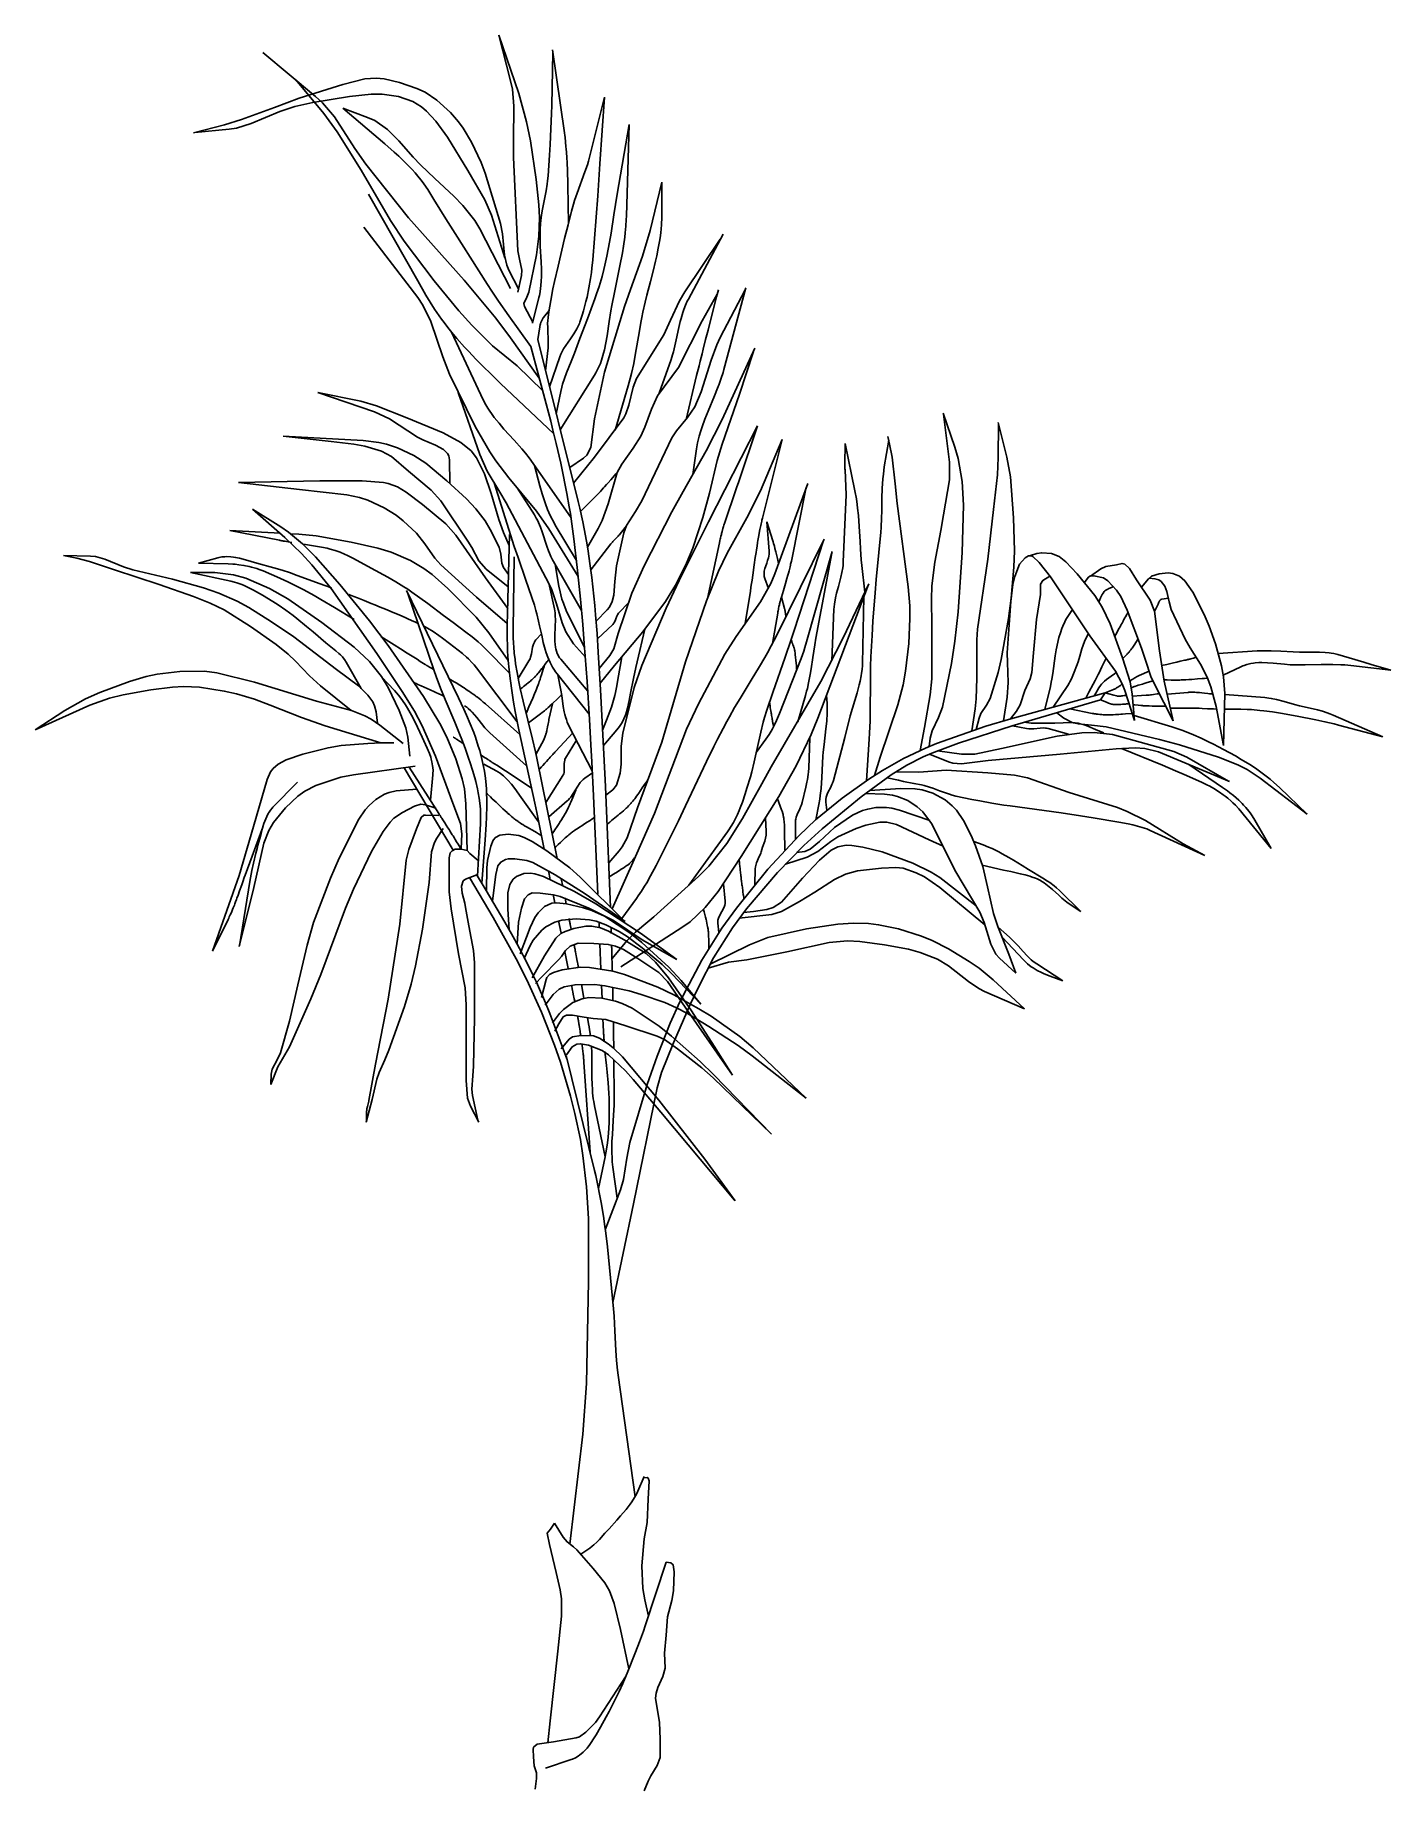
# Model space of a CAD drawing. Header units: millimetres. Extents: x 449.099 to 449.828, y 2596.462 to 2597.405.
import ezdxf

# ---------------------------------------------------------------- set-up
doc = ezdxf.new("R2010")
doc.units = ezdxf.units.MM
doc.header["$LTSCALE"] = 10
doc.layers.add('Vegetais', color=94, linetype='Continuous')

msp = doc.modelspace()

# ---------------------------------------------------------------- linework, layer by layer
at = {"layer": 'Vegetais'}
msp.add_line((449.67436, 2597.05191), (449.67182, 2597.04809), dxfattribs=at)
for points in [[(449.34854, 2597.40518), (449.35931, 2597.37375), (449.36348, 2597.35865), (449.36548, 2597.34837), (449.36861, 2597.32759), (449.37008, 2597.31406), (449.37037, 2597.30728), (449.37008, 2597.29714), (449.3688, 2597.2871), (449.3647, 2597.26718), (449.36352, 2597.26449), (449.36197, 2597.26098), (449.36225, 2597.25933), (449.36677, 2597.25095)], [(449.34854, 2597.40518), (449.3549, 2597.38063), (449.35584, 2597.37616), (449.35668, 2597.36707), (449.35634, 2597.34859), (449.35637, 2597.33938), (449.35882, 2597.28928), (449.35965, 2597.28483), (449.36095, 2597.27894), (449.36078, 2597.27602), (449.35882, 2597.26718)], [(449.37743, 2597.39733), (449.38379, 2597.35264), (449.38398, 2597.35123), (449.3841, 2597.35029), (449.38418, 2597.34966), (449.38433, 2597.34841), (449.38443, 2597.34747), (449.38462, 2597.34558), (449.38478, 2597.3437), (449.38488, 2597.34244), (449.38495, 2597.3416), (449.38506, 2597.33992), (449.38512, 2597.33897), (449.38522, 2597.33708), (449.38531, 2597.33519), (449.38536, 2597.33393), (449.38545, 2597.3314), (449.38551, 2597.3295), (449.38554, 2597.32824), (449.38559, 2597.32571), (449.38565, 2597.32191), (449.38572, 2597.31686), (449.38575, 2597.31433), (449.38589, 2597.30398)], [(449.22172, 2597.39585), (449.25012, 2597.37228), (449.25379, 2597.36889), (449.26019, 2597.36121), (449.27124, 2597.3442), (449.27705, 2597.33594), (449.30006, 2597.30696), (449.32993, 2597.27357), (449.34694, 2597.25322), (449.3549, 2597.24263), (449.3703, 2597.22085)], [(449.37764, 2597.39581), (449.37694, 2597.36737), (449.37682, 2597.36316), (449.37648, 2597.35476), (449.37605, 2597.34635), (449.37572, 2597.34075), (449.37498, 2597.32955), (449.37472, 2597.32686), (449.37449, 2597.32507), (449.37392, 2597.3215), (449.37187, 2597.31084), (449.37129, 2597.30728), (449.37106, 2597.30549), (449.37091, 2597.30397), (449.37072, 2597.30093), (449.37067, 2597.29786), (449.37069, 2597.29581), (449.37084, 2597.2917), (449.37129, 2597.28347), (449.37144, 2597.27937), (449.37144, 2597.27529), (449.37136, 2597.27326), (449.37116, 2597.27056), (449.37101, 2597.26922), (449.37071, 2597.26722), (449.37031, 2597.26523), (449.37008, 2597.26424), (449.36665, 2597.25049)], [(449.35918, 2597.2688), (449.35392, 2597.27897), (449.35282, 2597.28154), (449.35154, 2597.287), (449.35052, 2597.29843), (449.34952, 2597.30402), (449.34119, 2597.33103), (449.33903, 2597.3367), (449.33385, 2597.34773), (449.32941, 2597.35517), (449.32688, 2597.35863), (449.32266, 2597.36354), (449.31524, 2597.37032), (449.30892, 2597.37446), (449.30451, 2597.37654), (449.29517, 2597.37965), (449.28686, 2597.38162), (449.2827, 2597.3821), (449.27656, 2597.38161), (449.26475, 2597.3786), (449.24131, 2597.3713), (449.22796, 2597.36636), (449.21021, 2597.35979), (449.20116, 2597.35706), (449.18451, 2597.35264)], [(449.23942, 2597.38116), (449.25453, 2597.363), (449.26177, 2597.35325), (449.2746, 2597.33255), (449.29027, 2597.30554), (449.29768, 2597.29444), (449.31377, 2597.27313), (449.32709, 2597.25705), (449.33407, 2597.24933), (449.34511, 2597.23826), (449.35833, 2597.22745), (449.3721, 2597.21411)], [(449.18527, 2597.35284), (449.20361, 2597.3546), (449.20768, 2597.35523), (449.21556, 2597.35763), (449.23095, 2597.36423), (449.23886, 2597.36688), (449.2486, 2597.36905), (449.26824, 2597.37228), (449.27997, 2597.37341), (449.28587, 2597.37339), (449.29468, 2597.37228), (449.30229, 2597.36954), (449.30691, 2597.36669), (449.30975, 2597.3644), (449.31475, 2597.35902), (449.321, 2597.35036), (449.33189, 2597.3325), (449.34111, 2597.31676), (449.34462, 2597.30844), (449.35179, 2597.2855)], [(449.40533, 2597.37184), (449.3975, 2597.34041), (449.3967, 2597.33746), (449.3961, 2597.33552), (449.39479, 2597.33167), (449.39055, 2597.3202), (449.38927, 2597.31633), (449.38869, 2597.31438), (449.38766, 2597.31069), (449.38572, 2597.3033), (449.38388, 2597.29588), (449.38036, 2597.28098), (449.37851, 2597.27288), (449.37764, 2597.26882), (449.37644, 2597.26271), (449.37541, 2597.25657), (449.37498, 2597.25348), (449.37481, 2597.25169), (449.37477, 2597.25049), (449.37479, 2597.24809), (449.37491, 2597.24568), (449.37508, 2597.24247), (449.37512, 2597.24087), (449.37507, 2597.23847), (449.37498, 2597.23728), (449.37368, 2597.2248)], [(449.40533, 2597.37184), (449.40289, 2597.33599), (449.40165, 2597.31879), (449.39897, 2597.28442), (449.39854, 2597.27995), (449.39828, 2597.27773), (449.39781, 2597.2744), (449.39696, 2597.26942), (449.39592, 2597.26447), (449.39534, 2597.26201), (449.39402, 2597.25711), (449.3933, 2597.25467), (449.39211, 2597.25103), (449.39184, 2597.25027), (449.39121, 2597.2488), (449.39048, 2597.24737), (449.38995, 2597.24645), (449.3888, 2597.24464), (449.38696, 2597.24199), (449.3845, 2597.23847), (449.38337, 2597.23667), (449.38236, 2597.2348), (449.38192, 2597.23385), (449.38134, 2597.23236), (449.37581, 2597.21625)], [(449.36573, 2597.23793), (449.35392, 2597.25441), (449.34839, 2597.26233), (449.34479, 2597.26768), (449.34243, 2597.27126), (449.33777, 2597.27848), (449.32503, 2597.29861), (449.32014, 2597.30647), (449.31364, 2597.31696), (449.31035, 2597.32219), (449.30825, 2597.32528), (449.30676, 2597.32728), (449.30573, 2597.32859), (449.30359, 2597.33115), (449.30192, 2597.33301), (449.30079, 2597.33423), (449.29846, 2597.33663), (449.29484, 2597.34011), (449.29236, 2597.34236), (449.28733, 2597.34674), (449.26481, 2597.3659)], [(449.26481, 2597.3659), (449.27803, 2597.36098), (449.28185, 2597.35924), (449.28868, 2597.35441), (449.29478, 2597.34837), (449.30248, 2597.33964), (449.30643, 2597.33545), (449.31411, 2597.32822), (449.32444, 2597.31867), (449.32927, 2597.31366), (449.33563, 2597.30553), (449.33825, 2597.30107), (449.3549, 2597.26915)], [(449.41855, 2597.35711), (449.41219, 2597.31978), (449.4104, 2597.30868), (449.40882, 2597.2988), (449.40797, 2597.29388), (449.40656, 2597.28652), (449.4055, 2597.28164), (449.40492, 2597.27921), (449.40398, 2597.27558), (449.40295, 2597.27197), (449.4024, 2597.27018), (449.40107, 2597.26613), (449.40015, 2597.26345), (449.39823, 2597.25813), (449.39623, 2597.25283), (449.39215, 2597.24228), (449.38918, 2597.23433), (449.38742, 2597.22978), (449.38497, 2597.22375), (449.38383, 2597.2207), (449.38282, 2597.21762), (449.38239, 2597.21607), (449.38183, 2597.2137), (449.37941, 2597.2018)], [(449.41855, 2597.35711), (449.41709, 2597.30799), (449.41702, 2597.30619), (449.41679, 2597.30259), (449.41645, 2597.299), (449.41618, 2597.29662), (449.41551, 2597.29186), (449.41493, 2597.28829), (449.4136, 2597.28118), (449.41066, 2597.26698), (449.40925, 2597.25987), (449.40876, 2597.25704), (449.4079, 2597.25131), (449.40678, 2597.24364), (449.40612, 2597.23983), (449.40532, 2597.23609), (449.40485, 2597.23424), (449.40414, 2597.23182), (449.40374, 2597.23063), (449.40309, 2597.22886), (449.40198, 2597.22627), (449.40068, 2597.22376), (449.39995, 2597.22254), (449.38157, 2597.19314)], [(449.43618, 2597.32621), (449.42982, 2597.30019), (449.42572, 2597.28646), (449.41921, 2597.26847), (449.41611, 2597.25942), (449.40533, 2597.22406), (449.39995, 2597.19902), (449.39793, 2597.18361), (449.39581, 2597.17947), (449.39407, 2597.1779), (449.38663, 2597.17285)], [(449.43618, 2597.32621), (449.43618, 2597.30952), (449.43615, 2597.30741), (449.43593, 2597.30321), (449.43552, 2597.29902), (449.43515, 2597.29624), (449.43486, 2597.29439), (449.43421, 2597.2907), (449.43336, 2597.28656), (449.43274, 2597.2838), (449.43141, 2597.2783), (449.43001, 2597.2728), (449.42814, 2597.26547), (449.42723, 2597.2618), (449.42598, 2597.25629), (449.42541, 2597.25353), (449.42489, 2597.2508), (449.42392, 2597.24531), (449.42205, 2597.23432), (449.42102, 2597.22885), (449.41984, 2597.22341), (449.41918, 2597.22072), (449.41807, 2597.2167), (449.41096, 2597.19288)], [(449.27852, 2597.31978), (449.30496, 2597.27313), (449.30938, 2597.26548), (449.31167, 2597.26171), (449.31404, 2597.25798), (449.31526, 2597.25614), (449.31778, 2597.25251), (449.31909, 2597.25072), (449.32112, 2597.24808), (449.32403, 2597.2445), (449.32602, 2597.24217), (449.33009, 2597.23759), (449.33217, 2597.23535), (449.3364, 2597.23094), (449.34072, 2597.22661), (449.34363, 2597.22376), (449.34952, 2597.21812), (449.37815, 2597.19092)], [(449.27607, 2597.3021), (449.30496, 2597.26429), (449.30772, 2597.2602), (449.312, 2597.25132), (449.3184, 2597.2323), (449.3221, 2597.22303), (449.33587, 2597.19491), (449.34364, 2597.18129), (449.34685, 2597.17646), (449.35396, 2597.1673), (449.36886, 2597.14951), (449.37547, 2597.14004), (449.39119, 2597.11427)], [(449.38872, 2597.16446), (449.39995, 2597.17844), (449.41562, 2597.19956), (449.41683, 2597.20169), (449.41846, 2597.20633), (449.42066, 2597.21611), (449.42247, 2597.22068), (449.43716, 2597.24425), (449.4408, 2597.252), (449.44553, 2597.26243), (449.44842, 2597.26733), (449.46752, 2597.29552)], [(449.46899, 2597.29827), (449.45038, 2597.2634), (449.44981, 2597.26229), (449.44879, 2597.26003), (449.44791, 2597.25771), (449.44738, 2597.25614), (449.44645, 2597.25294), (449.44604, 2597.25133), (449.44529, 2597.24806), (449.4439, 2597.24149), (449.44316, 2597.23821), (449.44233, 2597.23497), (449.44186, 2597.23336), (449.44108, 2597.23099), (449.43464, 2597.21287)], [(449.46592, 2597.26594), (449.45773, 2597.25166), (449.445, 2597.22662), (449.43373, 2597.21139), (449.43052, 2597.20433), (449.42701, 2597.1945), (449.42492, 2597.18979), (449.4207, 2597.18324), (449.41458, 2597.17474), (449.41219, 2597.17014), (449.40729, 2597.15344), (449.40399, 2597.14447), (449.40191, 2597.14018), (449.39616, 2597.13014)], [(449.48096, 2597.26836), (449.46752, 2597.24282), (449.46562, 2597.23884), (449.46255, 2597.23056), (449.45724, 2597.21362), (449.45381, 2597.2055), (449.44996, 2597.19979), (449.44405, 2597.19266), (449.44157, 2597.1888), (449.42541, 2597.15492), (449.42193, 2597.14928), (449.41721, 2597.1418), (449.41562, 2597.13773), (449.4117, 2597.12005), (449.41093, 2597.11172), (449.41037, 2597.10427), (449.4095, 2597.10085), (449.40793, 2597.09781), (449.4068, 2597.09648), (449.40079, 2597.09042)], [(449.46654, 2597.26836), (449.46556, 2597.26454), (449.46359, 2597.25691), (449.46096, 2597.24672), (449.45966, 2597.24163), (449.45837, 2597.23653), (449.45773, 2597.23398), (449.45675, 2597.23008), (449.45611, 2597.22747), (449.45483, 2597.22225), (449.44912, 2597.19877)], [(449.48123, 2597.26934), (449.46948, 2597.22564), (449.46902, 2597.22402), (449.46801, 2597.22083), (449.46689, 2597.21767), (449.46609, 2597.21557), (449.46441, 2597.21141), (449.46095, 2597.20311), (449.45929, 2597.19895), (449.45776, 2597.19475), (449.45707, 2597.19264), (449.45624, 2597.18979), (449.45587, 2597.18836), (449.45537, 2597.1862), (449.45479, 2597.18291), (449.45277, 2597.16912)], [(449.36947, 2597.24168), (449.37057, 2597.24852), (449.37065, 2597.24898), (449.3707, 2597.24921), (449.37077, 2597.24955), (449.37091, 2597.25007), (449.371, 2597.25041), (449.37106, 2597.25058), (449.37114, 2597.25083), (449.37127, 2597.25116), (449.37133, 2597.25133), (449.37143, 2597.25157), (449.3716, 2597.25193), (449.37176, 2597.25224), (449.37184, 2597.2524), (449.37197, 2597.25263), (449.37218, 2597.25296), (449.37241, 2597.25328), (449.37253, 2597.25343), (449.37551, 2597.2572)], [(449.38735, 2597.14591), (449.36567, 2597.17687), (449.36478, 2597.17811), (449.36292, 2597.18054), (449.36096, 2597.1829), (449.35687, 2597.18751), (449.35132, 2597.19359), (449.34864, 2597.19668), (449.34609, 2597.19985), (449.34488, 2597.20147), (449.34335, 2597.2037), (449.34263, 2597.20484), (449.34161, 2597.20658), (449.34021, 2597.20928), (449.32313, 2597.24558)], [(449.40173, 2596.94364), (449.39937, 2596.99659), (449.39851, 2597.01479), (449.39804, 2597.02388), (449.39728, 2597.03752), (449.39599, 2597.05797), (449.39501, 2597.0716), (449.39448, 2597.07841), (449.39363, 2597.08862), (449.39239, 2597.10223), (449.39172, 2597.10904), (449.39066, 2597.11924), (449.38891, 2597.13454), (449.38782, 2597.14273), (449.387, 2597.14816), (449.38641, 2597.15178), (449.38513, 2597.159), (449.38409, 2597.1644), (449.38337, 2597.16799), (449.38184, 2597.17516), (449.37938, 2597.18588), (449.37763, 2597.193), (449.37643, 2597.19774), (449.37396, 2597.20719), (449.36573, 2597.23793)], [(449.36947, 2597.24168), (449.39115, 2597.15471), (449.39204, 2597.15104), (449.39366, 2597.14367), (449.3951, 2597.13627), (449.39597, 2597.13131), (449.39651, 2597.128), (449.3975, 2597.12136), (449.39847, 2597.11386), (449.39906, 2597.10886), (449.40007, 2597.09881), (449.40052, 2597.09378), (449.4013, 2597.08371), (449.40197, 2597.07364), (449.40311, 2597.0535), (449.40493, 2597.01885), (449.40579, 2597.00153), (449.40699, 2596.97554), (449.40804, 2596.94955), (449.4085, 2596.93655)], [(449.48612, 2597.23693), (449.4685, 2597.19863), (449.45997, 2597.18187), (449.44759, 2597.16003), (449.44157, 2597.14902), (449.42664, 2597.12016), (449.42002, 2597.10532), (449.41268, 2597.08371), (449.4103, 2597.07553), (449.40827, 2597.07192), (449.40248, 2597.06499)], [(449.40292, 2597.057), (449.41072, 2597.06652), (449.4259, 2597.08469), (449.43811, 2597.101), (449.44353, 2597.10973), (449.44944, 2597.12147), (449.45273, 2597.12953), (449.45822, 2597.14608), (449.46164, 2597.15919), (449.4659, 2597.17673), (449.4685, 2597.18537), (449.4778, 2597.21238), (449.48536, 2597.23528)], [(449.32226, 2597.16436), (449.3221, 2597.17703), (449.32168, 2597.17918), (449.321, 2597.18042), (449.3189, 2597.1825), (449.31445, 2597.18493), (449.30774, 2597.1877), (449.30477, 2597.18924), (449.28982, 2597.19911), (449.28182, 2597.20286), (449.25137, 2597.2132)], [(449.25137, 2597.2132), (449.27432, 2597.2085), (449.28276, 2597.2061), (449.29915, 2597.19958), (449.31871, 2597.19155), (449.32819, 2597.18642), (449.33364, 2597.18181), (449.33652, 2597.17803), (449.34083, 2597.16951), (449.34436, 2597.159), (449.34855, 2597.1449), (449.35113, 2597.13804), (449.35417, 2597.13097)], [(449.32675, 2597.21322), (449.33825, 2597.17991), (449.34233, 2597.17095), (449.34915, 2597.1596), (449.35245, 2597.15389), (449.37547, 2597.11067), (449.3771, 2597.10713), (449.37959, 2597.09962), (449.38259, 2597.08947), (449.38452, 2597.08467), (449.38869, 2597.07826), (449.39504, 2597.07111)], [(449.57499, 2597.02096), (449.57721, 2597.03319), (449.58033, 2597.05073), (449.58118, 2597.05947), (449.58127, 2597.07705), (449.5812, 2597.0878), (449.581, 2597.10215), (449.58127, 2597.10931), (449.58286, 2597.1221), (449.58609, 2597.13902), (449.58751, 2597.14753), (449.59065, 2597.16633), (449.59064, 2597.17572), (449.58736, 2597.20157)], [(449.5872, 2597.20204), (449.59345, 2597.18387), (449.59524, 2597.17782), (449.59741, 2597.1654), (449.59817, 2597.15268), (449.59751, 2597.12717), (449.59527, 2597.09542), (449.59345, 2597.07955), (449.59168, 2597.06766), (449.58689, 2597.04415), (449.58473, 2597.03858), (449.58129, 2597.03136), (449.58033, 2597.02755), (449.57977, 2597.02301)], [(449.3536, 2597.10886), (449.34177, 2597.11831), (449.33788, 2597.12276), (449.33397, 2597.12986), (449.33193, 2597.13334), (449.31741, 2597.15495), (449.31223, 2597.1608), (449.30008, 2597.17092), (449.29086, 2597.17876), (449.28556, 2597.18173), (449.27664, 2597.18443), (449.2706, 2597.1855), (449.2584, 2597.18689), (449.23264, 2597.18971)], [(449.23264, 2597.18971), (449.27573, 2597.18736), (449.28404, 2597.18635), (449.28813, 2597.18542), (449.29415, 2597.1835), (449.30289, 2597.17938), (449.30925, 2597.17524), (449.32069, 2597.16575), (449.33119, 2597.15599), (449.33615, 2597.15072), (449.34112, 2597.14427), (449.34395, 2597.13968), (449.34879, 2597.13005), (449.34961, 2597.12642), (449.35016, 2597.12144), (449.35113, 2597.11925), (449.35377, 2597.11547)], [(449.48759, 2597.19529), (449.46115, 2597.14372), (449.44548, 2597.11229), (449.43841, 2597.09726), (449.42541, 2597.06662), (449.42122, 2597.0547), (449.41513, 2597.03027), (449.41436, 2597.02313), (449.41421, 2597.01346), (449.41366, 2597.00867), (449.41174, 2597.0023), (449.40974, 2596.99983), (449.40602, 2596.99684)], [(449.48759, 2597.19529), (449.47731, 2597.16484), (449.4765, 2597.16245), (449.47594, 2597.16086), (449.47482, 2597.15769), (449.47333, 2597.15346), (449.47259, 2597.15134), (449.47186, 2597.14922), (449.4715, 2597.14816), (449.4708, 2597.14603), (449.47045, 2597.14497), (449.46995, 2597.14337), (449.46951, 2597.14194), (449.4693, 2597.14122), (449.46898, 2597.14015), (449.46853, 2597.13853), (449.46824, 2597.13745), (449.4681, 2597.13691), (449.46789, 2597.1361), (449.46762, 2597.13501), (449.46749, 2597.13447), (449.4673, 2597.13365), (449.46703, 2597.13242), (449.46063, 2597.1026)], [(449.55038, 2597.00751), (449.55347, 2597.01724), (449.56284, 2597.04544), (449.5657, 2597.05623), (449.56707, 2597.06355), (449.56878, 2597.07833), (449.5694, 2597.09185), (449.56929, 2597.09862), (449.56846, 2597.10872), (449.56253, 2597.15351), (449.5614, 2597.1642), (449.55979, 2597.17844), (449.55847, 2597.18546), (449.55753, 2597.18954)], [(449.60259, 2597.03139), (449.60438, 2597.04321), (449.60495, 2597.04872), (449.60532, 2597.05982), (449.60537, 2597.06859), (449.6053, 2597.08029), (449.60563, 2597.08613), (449.61125, 2597.12372), (449.61437, 2597.15035), (449.61642, 2597.16892), (449.61687, 2597.17823), (449.61702, 2597.19643)], [(449.61687, 2597.19702), (449.62156, 2597.17854), (449.6235, 2597.16781), (449.62499, 2597.14596), (449.62554, 2597.12821), (449.62531, 2597.11934), (449.62387, 2597.10277), (449.62235, 2597.09178), (449.61843, 2597.06984), (449.61684, 2597.06273), (449.6125, 2597.04885), (449.61056, 2597.04526), (449.60758, 2597.04069), (449.60657, 2597.0382), (449.60492, 2597.03218)], [(449.50081, 2597.18792), (449.48906, 2597.16042), (449.48182, 2597.1459), (449.47124, 2597.12696), (449.46654, 2597.1172), (449.4601, 2597.1012), (449.44891, 2597.06858), (449.43618, 2597.02536), (449.42296, 2596.99), (449.41747, 2596.97398), (449.41484, 2596.96912), (449.41317, 2596.96692), (449.40762, 2596.96049)], [(449.50081, 2597.18792), (449.49053, 2597.14716), (449.49016, 2597.14567), (449.48993, 2597.14468), (449.48978, 2597.14402), (449.48948, 2597.14269), (449.48927, 2597.14169), (449.48913, 2597.14103), (449.48885, 2597.13969), (449.48846, 2597.13769), (449.48822, 2597.13635), (449.48805, 2597.13546), (449.48774, 2597.13367), (449.48757, 2597.13267), (449.48725, 2597.13065), (449.48693, 2597.12863), (449.48673, 2597.12729), (449.48633, 2597.12459), (449.48575, 2597.12055), (449.48499, 2597.11515), (449.4846, 2597.11245), (449.4842, 2597.10976), (449.48399, 2597.10841), (449.48368, 2597.1064), (449.48088, 2597.08902)], [(449.53517, 2597.15824), (449.53454, 2597.17168), (449.53452, 2597.17218), (449.53449, 2597.17319), (449.53447, 2597.1742), (449.53447, 2597.17487), (449.53447, 2597.17622), (449.53448, 2597.17689), (449.5345, 2597.17824), (449.53459, 2597.18227), (449.53463, 2597.18429), (449.53464, 2597.1853)], [(449.53454, 2597.18578), (449.53985, 2597.1604), (449.54066, 2597.15601), (449.54108, 2597.15306), (449.54132, 2597.15109), (449.54172, 2597.14713), (449.54215, 2597.14118), (449.54261, 2597.13321), (449.54285, 2597.12923), (449.5433, 2597.12328), (449.5436, 2597.12031), (449.54521, 2597.10589)], [(449.558, 2597.18752), (449.55566, 2597.17325), (449.55513, 2597.16938), (449.55488, 2597.1668), (449.55455, 2597.16161), (449.5544, 2597.1564), (449.55429, 2597.14944), (449.55421, 2597.14596), (449.55398, 2597.14076), (449.55378, 2597.13816), (449.55275, 2597.1273), (449.5513, 2597.11283), (449.55066, 2597.10558), (449.54955, 2597.09028), (449.54907, 2597.08262), (449.54847, 2597.07112), (449.5483, 2597.06622), (449.54815, 2597.0564), (449.54809, 2597.0433), (449.54798, 2597.03676), (449.54773, 2597.03022), (449.54754, 2597.02695), (449.54602, 2597.00464)], [(449.39025, 2597.12297), (449.37889, 2597.142), (449.37765, 2597.1442), (449.37688, 2597.14569), (449.37544, 2597.14874), (449.37478, 2597.15029), (449.37356, 2597.15344), (449.37246, 2597.15664), (449.37179, 2597.15879), (449.37057, 2597.16312), (449.3677, 2597.17397)], [(449.3533, 2597.09715), (449.3413, 2597.11361), (449.32537, 2597.13663), (449.3201, 2597.14267), (449.30758, 2597.15307), (449.29874, 2597.15974), (449.29408, 2597.16247), (449.28913, 2597.16432), (449.2865, 2597.16481), (449.27511, 2597.16572), (449.25231, 2597.16575), (449.20875, 2597.16481)], [(449.20875, 2597.16481), (449.24154, 2597.16106), (449.26683, 2597.15824), (449.27376, 2597.15683), (449.27824, 2597.1553), (449.28697, 2597.15119), (449.2933, 2597.14726), (449.29718, 2597.1443), (449.3043, 2597.13757), (449.30873, 2597.13192), (449.31423, 2597.12415), (449.31741, 2597.12066), (449.33662, 2597.10328), (449.35309, 2597.08918)], [(449.39711, 2597.04045), (449.37987, 2597.06205), (449.37901, 2597.06319), (449.37847, 2597.06397), (449.37746, 2597.06557), (449.377, 2597.06639), (449.37614, 2597.06807), (449.37536, 2597.0698), (449.37489, 2597.07097), (449.37403, 2597.07337), (449.37346, 2597.0752), (449.37245, 2597.07895), (449.37157, 2597.08276), (449.37047, 2597.08789), (449.36991, 2597.09045), (449.369, 2597.09425), (449.36849, 2597.09612), (449.36763, 2597.09888), (449.36301, 2597.11245), (449.35889, 2597.12451), (449.35687, 2597.13055), (449.35392, 2597.13964), (449.34602, 2597.16468)], [(449.39297, 2597.09601), (449.37792, 2597.12245), (449.37743, 2597.12333), (449.37655, 2597.12513), (449.37575, 2597.12697), (449.37525, 2597.12821), (449.37434, 2597.13074), (449.37179, 2597.13841), (449.37086, 2597.14093), (449.37036, 2597.14217), (449.36926, 2597.14459), (449.36865, 2597.14578), (449.36763, 2597.1475), (449.35846, 2597.16199)], [(449.4123, 2597.17041), (449.41146, 2597.16947), (449.4098, 2597.16759), (449.40869, 2597.16632), (449.40722, 2597.16464), (449.40648, 2597.1638), (449.40537, 2597.16255), (449.40481, 2597.16192), (449.40368, 2597.16069), (449.40311, 2597.16007), (449.40225, 2597.15916), (449.40137, 2597.15826), (449.40093, 2597.15781), (449.39244, 2597.14932)], [(449.51452, 2597.16439), (449.4969, 2597.11578), (449.49472, 2597.11058), (449.48916, 2597.10079), (449.47599, 2597.08218), (449.46997, 2597.07256), (449.45578, 2597.04595), (449.4494, 2597.03229), (449.43226, 2596.98711), (449.42198, 2596.96402), (449.40952, 2596.93581)], [(449.51375, 2597.16226), (449.50571, 2597.12265), (449.50549, 2597.1216), (449.50533, 2597.1209), (449.50523, 2597.12044), (449.50501, 2597.11951), (449.50483, 2597.11882), (449.50448, 2597.11744), (449.5041, 2597.11606), (449.50385, 2597.11514), (449.50332, 2597.1133), (449.5025, 2597.11056), (449.5014, 2597.1069), (449.50086, 2597.10507), (449.50034, 2597.10324), (449.50009, 2597.10232), (449.49973, 2597.10094), (449.49942, 2597.0997), (449.49927, 2597.09909), (449.49906, 2597.09816), (449.49886, 2597.09723), (449.49876, 2597.09676), (449.49858, 2597.09583), (449.49849, 2597.09536), (449.49837, 2597.09466), (449.49556, 2597.07835)], [(449.52748, 2597.06904), (449.52861, 2597.09684), (449.52866, 2597.0978), (449.52886, 2597.0997), (449.52916, 2597.10159), (449.5294, 2597.10284), (449.52998, 2597.10534), (449.53097, 2597.10906), (449.5323, 2597.11404), (449.53287, 2597.11653), (449.53331, 2597.11905), (449.53346, 2597.12031), (449.53361, 2597.12222), (449.53517, 2597.15824)], [(449.33156, 2596.96724), (449.33085, 2596.99216), (449.33002, 2597.00035), (449.32888, 2597.00574), (449.32552, 2597.01637), (449.32058, 2597.02804), (449.31678, 2597.03547), (449.30813, 2597.04984), (449.28903, 2597.07734), (449.27897, 2597.09059), (449.26305, 2597.11001), (449.24999, 2597.12499), (449.24303, 2597.13197), (449.23551, 2597.13823), (449.23145, 2597.14099), (449.21619, 2597.1506)], [(449.21619, 2597.1506), (449.23358, 2597.13529), (449.2425, 2597.12677), (449.24808, 2597.12071), (449.25843, 2597.10788), (449.28293, 2597.07299), (449.29663, 2597.05249), (449.30316, 2597.04201), (449.30742, 2597.03417), (449.31452, 2597.0178), (449.32375, 2596.99252), (449.32799, 2596.98172), (449.32872, 2596.97614), (449.32827, 2596.96798)], [(449.49261, 2597.14373), (449.49379, 2597.12794), (449.49381, 2597.1274), (449.49375, 2597.1263), (449.49357, 2597.1252), (449.4934, 2597.12447), (449.49296, 2597.123), (449.49246, 2597.12153), (449.4918, 2597.11959), (449.49151, 2597.11863), (449.49118, 2597.11719), (449.49109, 2597.11648), (449.49104, 2597.11554), (449.49106, 2597.11507), (449.49115, 2597.11437), (449.49143, 2597.11333), (449.4934, 2597.10795)], [(449.49891, 2597.12134), (449.49868, 2597.12224), (449.49823, 2597.12404), (449.49734, 2597.12765), (449.49689, 2597.12945), (449.49657, 2597.13064), (449.49641, 2597.13124), (449.49615, 2597.13213), (449.49589, 2597.13303), (449.49576, 2597.13347), (449.49261, 2597.14373)], [(449.23124, 2597.1376), (449.20407, 2597.13898)], [(449.20407, 2597.13898), (449.23077, 2597.13381), (449.23101, 2597.13376), (449.23149, 2597.13367), (449.23197, 2597.13358), (449.23229, 2597.13353), (449.2325, 2597.13349), (449.23293, 2597.13341), (449.23341, 2597.13333), (449.23373, 2597.13327), (449.23438, 2597.13316), (449.2347, 2597.13311), (449.23534, 2597.133), (449.23727, 2597.13268)], [(449.35361, 2597.06931), (449.34317, 2597.08401), (449.33642, 2597.09245), (449.32116, 2597.10797), (449.31281, 2597.11544), (449.30833, 2597.11874), (449.30102, 2597.12301), (449.29064, 2597.12734), (449.28359, 2597.12956), (449.26917, 2597.13287), (449.25048, 2597.13618), (449.24107, 2597.1371), (449.23728, 2597.13729)], [(449.35433, 2597.13695), (449.35306, 2597.08801), (449.35301, 2597.08425), (449.35302, 2597.08174), (449.35316, 2597.07674), (449.35328, 2597.07424), (449.35361, 2597.06924), (449.35407, 2597.06426), (449.35444, 2597.06094), (449.35531, 2597.0543), (449.35648, 2597.04685), (449.35736, 2597.04189), (449.35929, 2597.03199), (449.3614, 2597.0221), (449.36579, 2597.00236), (449.3679, 2596.99251), (449.3689, 2596.98758), (449.37284, 2596.9678)], [(449.39796, 2597.11789), (449.40876, 2597.13183), (449.40893, 2597.13205), (449.40927, 2597.13246), (449.40963, 2597.13287), (449.40987, 2597.13314), (449.41036, 2597.13367), (449.41111, 2597.13444), (449.41211, 2597.13548), (449.4126, 2597.13601), (449.41308, 2597.13654), (449.41332, 2597.13682), (449.41366, 2597.13724), (449.41712, 2597.14162)], [(449.52334, 2597.13444), (449.49788, 2597.08287), (449.49493, 2597.07716), (449.49287, 2597.07341), (449.49146, 2597.07093), (449.48858, 2597.066), (449.48414, 2597.05866), (449.47818, 2597.0489), (449.47525, 2597.044), (449.4724, 2597.03905), (449.47101, 2597.03655), (449.46899, 2597.03278), (449.46597, 2597.0269), (449.46401, 2597.02296), (449.46017, 2597.01503), (449.44886, 2596.99112), (449.44501, 2596.98319), (449.44304, 2596.97925), (449.4388, 2596.97065), (449.43504, 2596.96299), (449.43311, 2596.95919), (449.4301, 2596.95356), (449.42799, 2596.94987), (449.42689, 2596.94806), (449.42518, 2596.94537), (449.4234, 2596.94273), (449.42247, 2596.94143), (449.41469, 2596.93068)], [(449.52293, 2597.13362), (449.50718, 2597.08533), (449.5056, 2597.08056), (449.50236, 2597.07106), (449.49573, 2597.0521), (449.49249, 2597.0426), (449.49127, 2597.03869), (449.49055, 2597.03606), (449.48924, 2597.03075), (449.48574, 2597.01471), (449.48442, 2597.00939), (449.48368, 2597.00675), (449.48187, 2597.00066), (449.48093, 2596.99761), (449.47939, 2596.99309), (449.47827, 2596.99011), (449.47767, 2596.98865), (449.47671, 2596.98648), (449.47533, 2596.98365), (449.47459, 2596.98226), (449.4734, 2596.98023), (449.47212, 2596.97825), (449.47144, 2596.97728), (449.45068, 2596.94862)], [(449.26928, 2597.04241), (449.25275, 2597.05554), (449.24679, 2597.06104), (449.23932, 2597.06892), (449.23536, 2597.07263), (449.22884, 2597.0779), (449.21513, 2597.08758), (449.20097, 2597.09642), (449.19347, 2597.10004), (449.18444, 2597.10361), (449.16614, 2597.11001), (449.142, 2597.11785), (449.1286, 2597.12245), (449.12177, 2597.12425), (449.11467, 2597.12568)], [(449.11467, 2597.12568), (449.12922, 2597.12532), (449.13185, 2597.12508), (449.13694, 2597.12373), (449.14688, 2597.11955), (449.15194, 2597.11785), (449.17324, 2597.11286), (449.18988, 2597.1082), (449.19809, 2597.10538), (449.20793, 2597.10104), (449.21422, 2597.09762), (449.22649, 2597.09008), (449.23842, 2597.08199), (449.26127, 2597.06444), (449.27307, 2597.05561), (449.27825, 2597.05067), (449.28082, 2597.04695), (449.28174, 2597.04493), (449.28257, 2597.04165), (449.28341, 2597.03552)], [(449.25871, 2597.10818), (449.25206, 2597.11064), (449.23873, 2597.11549), (449.23653, 2597.11627), (449.23209, 2597.11771), (449.22762, 2597.11905), (449.21859, 2597.1216), (449.21237, 2597.12338), (449.20922, 2597.12418), (449.20711, 2597.1246), (449.20606, 2597.12476), (449.20449, 2597.12494), (449.2024, 2597.12504), (449.20136, 2597.12501), (449.19981, 2597.12487), (449.19828, 2597.1246), (449.19751, 2597.12441), (449.18721, 2597.1216)], [(449.24364, 2597.13169), (449.25001, 2597.1307), (449.25319, 2597.13015), (449.25636, 2597.12949), (449.25793, 2597.12911), (449.26053, 2597.12836), (449.26223, 2597.12777), (449.26335, 2597.12734), (449.26556, 2597.12641), (449.2672, 2597.12565), (449.27042, 2597.12402), (449.27994, 2597.11878), (449.28883, 2597.11399), (449.29321, 2597.11152), (449.29751, 2597.10889), (449.29962, 2597.1075), (449.3018, 2597.106), (449.30612, 2597.10293), (449.31038, 2597.0998), (449.31882, 2597.09341), (449.32395, 2597.0896), (449.33082, 2597.08454), (449.33417, 2597.08192), (449.33743, 2597.07919), (449.33901, 2597.07777), (449.3413, 2597.07556), (449.35427, 2597.06244)], [(449.35686, 2597.12488), (449.35623, 2597.0861), (449.35622, 2597.0835), (449.35626, 2597.08176), (449.35641, 2597.0783), (449.35653, 2597.07657), (449.35684, 2597.07313), (449.35725, 2597.06968), (449.35756, 2597.06739), (449.35831, 2597.06282), (449.35928, 2597.05769), (449.36, 2597.05427), (449.36157, 2597.04745), (449.36662, 2597.02704), (449.36818, 2597.02023), (449.3689, 2597.01682), (449.3799, 2596.96288)], [(449.52767, 2597.12782), (449.51393, 2597.07927), (449.51303, 2597.07624), (449.51237, 2597.07424), (449.51098, 2597.07027), (449.50871, 2597.06437), (449.50394, 2597.05264), (449.49936, 2597.04083), (449.49771, 2597.03696), (449.49683, 2597.03506), (449.49556, 2597.03257), (449.49489, 2597.03135), (449.49382, 2597.02956), (449.49207, 2597.02695), (449.48687, 2597.01979)], [(449.5274, 2597.12687), (449.51893, 2597.08115), (449.51833, 2597.07773), (449.51728, 2597.07086), (449.51636, 2597.06475), (449.51585, 2597.06171), (449.51498, 2597.05717), (449.5143, 2597.05417), (449.51392, 2597.05268), (449.51331, 2597.05045), (449.50914, 2597.03629)], [(449.61969, 2597.0368), (449.62174, 2597.0496), (449.62224, 2597.0575), (449.62178, 2597.06811), (449.62174, 2597.07341), (449.62362, 2597.10098), (449.62468, 2597.10998), (449.6257, 2597.11441), (449.6283, 2597.12103), (449.63125, 2597.12436), (449.6331, 2597.12537), (449.6348, 2597.12548), (449.63549, 2597.1251), (449.63876, 2597.12186), (449.64486, 2597.11413), (449.66609, 2597.0825), (449.67977, 2597.06343), (449.68344, 2597.05665), (449.68483, 2597.05305), (449.69014, 2597.03707)], [(449.69014, 2597.03707), (449.68889, 2597.05117), (449.68772, 2597.05775), (449.68358, 2597.07059), (449.67691, 2597.08897), (449.67265, 2597.09784), (449.66867, 2597.10416), (449.65922, 2597.1157), (449.6531, 2597.12219), (449.64954, 2597.1251), (449.64548, 2597.12666), (449.64023, 2597.12712), (449.63767, 2597.12666), (449.63423, 2597.12556)], [(449.27466, 2597.05426), (449.2666, 2597.06836), (449.26569, 2597.06975), (449.265, 2597.07062), (449.26452, 2597.07118), (449.26348, 2597.07224), (449.26266, 2597.073), (449.26093, 2597.07445), (449.25733, 2597.07725), (449.25559, 2597.07868), (449.24871, 2597.08461), (449.24525, 2597.08753), (449.23997, 2597.09186), (449.23802, 2597.09338), (449.23405, 2597.09631), (449.22997, 2597.09909), (449.22719, 2597.10088), (449.22152, 2597.10432), (449.21829, 2597.10616), (449.21665, 2597.10705), (449.21418, 2597.10831), (449.21166, 2597.10946), (449.21039, 2597.10998), (449.2078, 2597.11091), (449.20648, 2597.1113), (449.20448, 2597.11179), (449.18282, 2597.11642)], [(449.18282, 2597.11642), (449.19596, 2597.11642), (449.20606, 2597.11529), (449.21265, 2597.11345), (449.22542, 2597.10788), (449.2352, 2597.10227), (449.25346, 2597.08972), (449.27091, 2597.07634), (449.27902, 2597.06871), (449.28549, 2597.06063), (449.28904, 2597.0548), (449.295, 2597.04237), (449.29863, 2597.03298), (449.29961, 2597.02812), (449.30067, 2597.0178)], [(449.18721, 2597.1216), (449.20313, 2597.12113), (449.20565, 2597.121), (449.2069, 2597.1209), (449.20878, 2597.1207), (449.21158, 2597.12028), (449.21436, 2597.11972), (449.21574, 2597.11938), (449.21848, 2597.11859), (449.21984, 2597.11813), (449.22187, 2597.11737), (449.22638, 2597.11549), (449.22935, 2597.11419), (449.23518, 2597.11148), (449.23805, 2597.11007), (449.24371, 2597.10715), (449.24929, 2597.1041), (449.25297, 2597.102), (449.26027, 2597.09764), (449.27079, 2597.09117)], [(449.39465, 2597.07626), (449.38575, 2597.09397), (449.38498, 2597.09557), (449.3845, 2597.09666), (449.38362, 2597.09887), (449.38321, 2597.09999), (449.38248, 2597.10225), (449.38184, 2597.10455), (449.38147, 2597.10609), (449.38085, 2597.10919), (449.37888, 2597.12076)], [(449.64461, 2597.11449), (449.6408, 2597.11225), (449.63959, 2597.11029), (449.63955, 2597.10474), (449.63736, 2597.09127), (449.6358, 2597.07341), (449.63486, 2597.06276), (449.63402, 2597.05943), (449.63111, 2597.05305), (449.62862, 2597.0455), (449.62674, 2597.04208), (449.62348, 2597.03788)], [(449.66319, 2597.11107), (449.66516, 2597.11382), (449.66602, 2597.11447), (449.66828, 2597.11476), (449.67333, 2597.11356), (449.67578, 2597.11194), (449.68043, 2597.10703), (449.68268, 2597.10362), (449.68608, 2597.09628), (449.69389, 2597.07592), (449.69603, 2597.06937), (449.69892, 2597.06067), (449.70076, 2597.05649), (449.71076, 2597.03676)], [(449.6664, 2597.1146), (449.67203, 2597.11852), (449.67464, 2597.11969), (449.68046, 2597.12071), (449.68343, 2597.12138), (449.68483, 2597.12103), (449.68744, 2597.1186), (449.69108, 2597.11257), (449.69847, 2597.10164), (449.70076, 2597.09565), (449.70357, 2597.07435), (449.70607, 2597.05806), (449.71076, 2597.03676)], [(449.69383, 2597.10857), (449.69764, 2597.11319), (449.69924, 2597.11445), (449.70326, 2597.1157), (449.70815, 2597.11625), (449.71065, 2597.11595), (449.71419, 2597.11445), (449.71714, 2597.11199), (449.72138, 2597.10599), (449.72758, 2597.09386), (449.73024, 2597.0877), (449.73356, 2597.07811), (449.73676, 2597.06635), (449.73791, 2597.06044), (449.73855, 2597.05148), (449.73793, 2597.0236)], [(449.30481, 2597.08932), (449.30377, 2597.0898), (449.30167, 2597.09075), (449.29957, 2597.09168), (449.29817, 2597.0923), (449.29535, 2597.09352), (449.29323, 2597.09442), (449.29182, 2597.09502), (449.28899, 2597.0962), (449.28757, 2597.09679), (449.28473, 2597.09795), (449.28189, 2597.09911), (449.27999, 2597.09987), (449.2762, 2597.1014), (449.27256, 2597.10285), (449.27073, 2597.10357), (449.268, 2597.10464)], [(449.2989, 2597.10681), (449.32694, 2597.04913), (449.32982, 2597.04303), (449.33121, 2597.03993), (449.3332, 2597.03523), (449.33505, 2597.03048), (449.33592, 2597.02808), (449.33752, 2597.02325), (449.33825, 2597.02081), (449.33923, 2597.01714), (449.34, 2597.01386), (449.34034, 2597.01221), (449.34079, 2597.00973), (449.34135, 2597.00599), (449.34173, 2597.00224), (449.34185, 2597.00035), (449.34198, 2596.99731), (449.34203, 2596.99528), (449.34204, 2596.99122), (449.34188, 2596.98512), (449.34168, 2596.98105), (449.34114, 2596.97294), (449.33941, 2596.94961)], [(449.33702, 2596.95358), (449.33866, 2596.98148), (449.33873, 2596.98301), (449.33875, 2596.98607), (449.33862, 2596.98912), (449.33845, 2596.99115), (449.33795, 2596.9952), (449.33744, 2596.99823), (449.33704, 2597.00024), (449.33611, 2597.00426), (449.33559, 2597.00626), (449.33445, 2597.01025), (449.33321, 2597.01421), (449.33233, 2597.01684), (449.33049, 2597.02207), (449.32873, 2597.02679), (449.3275, 2597.02991), (449.32495, 2597.03607), (449.31977, 2597.04828), (449.31727, 2597.05441), (449.31491, 2597.0606), (449.31381, 2597.06373), (449.29967, 2597.10522)], [(449.39634, 2597.05274), (449.38183, 2597.06991), (449.38122, 2597.07069), (449.38086, 2597.07124), (449.38024, 2597.07237), (449.37997, 2597.07295), (449.37952, 2597.07416), (449.37918, 2597.07541), (449.37901, 2597.07626), (449.37877, 2597.07802), (449.37867, 2597.07938), (449.37864, 2597.08216), (449.37887, 2597.08787), (449.37894, 2597.09073), (449.37886, 2597.09354), (449.37874, 2597.09491), (449.3784, 2597.09692), (449.37537, 2597.11085)], [(449.40933, 2596.909), (449.41758, 2596.91884), (449.42202, 2596.92337), (449.42855, 2596.92884), (449.43177, 2596.93161), (449.45577, 2596.95322), (449.46133, 2596.95874), (449.47106, 2596.971), (449.47947, 2596.98438), (449.48976, 2597.00295), (449.49494, 2597.01215), (449.52152, 2597.05792), (449.53362, 2597.0814), (449.54733, 2597.11037)], [(449.54714, 2597.10997), (449.51991, 2597.03818), (449.51637, 2597.02947), (449.50822, 2597.01256), (449.49898, 2596.99616), (449.47878, 2596.96402), (449.46638, 2596.94518), (449.4594, 2596.9365), (449.45142, 2596.92893), (449.44695, 2596.92572), (449.41415, 2596.9046)], [(449.6709, 2597.10085), (449.67124, 2597.10151), (449.67187, 2597.10286), (449.67272, 2597.10464), (449.67323, 2597.10548), (449.67385, 2597.10626), (449.67421, 2597.10662), (449.67467, 2597.10699), (449.67566, 2597.10759), (449.67636, 2597.10791), (449.67778, 2597.10849), (449.67883, 2597.10896)], [(449.73793, 2597.0236), (449.73387, 2597.04459), (449.73115, 2597.05514), (449.72918, 2597.06025), (449.72549, 2597.06721), (449.7199, 2597.07606), (449.71732, 2597.08062), (449.70982, 2597.09659), (449.70863, 2597.1007), (449.70749, 2597.10638), (449.70638, 2597.10912), (449.70444, 2597.11159), (449.70319, 2597.11249), (449.70107, 2597.11319), (449.69794, 2597.11352)], [(449.40149, 2597.08092), (449.40974, 2597.08862), (449.41027, 2597.08921), (449.41056, 2597.08966), (449.41104, 2597.09062), (449.41144, 2597.09165), (449.41196, 2597.09302), (449.41226, 2597.09368), (449.41282, 2597.0946), (449.41317, 2597.095), (449.41806, 2597.10006)], [(449.50279, 2597.09283), (449.50277, 2597.09294), (449.50274, 2597.09315), (449.50271, 2597.09336), (449.50269, 2597.09351), (449.50265, 2597.09379), (449.50259, 2597.09422), (449.50253, 2597.0946), (449.50251, 2597.0948), (449.50246, 2597.09508), (449.50244, 2597.09527), (449.50242, 2597.09537), (449.5024, 2597.09551), (449.50236, 2597.09572), (449.50233, 2597.09591), (449.50231, 2597.09601), (449.50229, 2597.09615), (449.50226, 2597.09629), (449.50224, 2597.09636), (449.50221, 2597.0965), (449.5022, 2597.09657), (449.50217, 2597.09668), (449.50214, 2597.09682), (449.50212, 2597.09689), (449.5021, 2597.09699), (449.50207, 2597.0971), (449.50206, 2597.09715), (449.50037, 2597.10332)], [(449.54468, 2597.1035), (449.54391, 2597.06768), (449.54388, 2597.06661), (449.54371, 2597.06448), (449.54344, 2597.06236), (449.54321, 2597.06096), (449.54265, 2597.05816), (449.54214, 2597.05608), (449.54099, 2597.05192), (449.5385, 2597.04364), (449.53736, 2597.03949), (449.53439, 2597.02787), (449.5283, 2597.00471), (449.52787, 2597.00341), (449.52751, 2597.00256), (449.52667, 2597.00087), (449.52552, 2596.99863), (449.52501, 2596.9975), (449.5246, 2596.99637), (449.52443, 2596.99579), (449.52423, 2596.99463), (449.52419, 2596.99405), (449.52424, 2596.99315), (449.52476, 2596.98876)], [(449.64192, 2597.04296), (449.64486, 2597.05524), (449.64537, 2597.05758), (449.64566, 2597.05915), (449.64616, 2597.06231), (449.64745, 2597.07182), (449.64798, 2597.07497), (449.64829, 2597.07654), (449.64906, 2597.0799), (449.6495, 2597.08158), (449.65024, 2597.08407), (449.65109, 2597.08651), (449.65157, 2597.0877), (449.65264, 2597.09004), (449.65324, 2597.09118), (449.65423, 2597.09283), (449.65667, 2597.09666)], [(449.67957, 2597.08228), (449.68005, 2597.08317), (449.68037, 2597.08377), (449.68101, 2597.08496), (449.68186, 2597.08656), (449.68229, 2597.08735), (449.68271, 2597.08815), (449.68293, 2597.08854), (449.68336, 2597.08934), (449.68357, 2597.08973), (449.6839, 2597.09033), (449.68419, 2597.09086), (449.68438, 2597.09121), (449.68452, 2597.09145), (449.68478, 2597.09191), (449.68517, 2597.09262), (449.68596, 2597.09403), (449.68636, 2597.09473), (449.68656, 2597.09508)], [(449.70827, 2597.10275), (449.70482, 2597.10223), (449.70466, 2597.1022), (449.70456, 2597.10217), (449.70449, 2597.10214), (449.70437, 2597.10209), (449.70428, 2597.10204), (449.70422, 2597.102), (449.70411, 2597.10192), (449.70405, 2597.10188), (449.70395, 2597.10178), (449.70385, 2597.10168), (449.70379, 2597.10161), (449.70367, 2597.10145), (449.70361, 2597.10136), (449.70349, 2597.10116), (449.70338, 2597.10095), (449.7033, 2597.10081), (449.70317, 2597.10051), (449.70298, 2597.10004), (449.70274, 2597.09941), (449.70262, 2597.09911), (449.70249, 2597.09881), (449.70243, 2597.09867), (449.70232, 2597.09847), (449.70077, 2597.09559)], [(449.35843, 2597.03625), (449.33662, 2597.06522), (449.33526, 2597.06692), (449.3343, 2597.068), (449.33227, 2597.07007), (449.33121, 2597.07106), (449.32901, 2597.07297), (449.32674, 2597.07481), (449.3221, 2597.07838), (449.31823, 2597.08129), (449.31627, 2597.08271), (449.31329, 2597.08475), (449.31021, 2597.08662), (449.30863, 2597.08749)], [(449.42704, 2597.08608), (449.42279, 2597.06851), (449.42211, 2597.06555), (449.42089, 2597.0596), (449.41936, 2597.05165), (449.41855, 2597.04767), (449.41766, 2597.04371), (449.41717, 2597.04174), (449.41678, 2597.04041), (449.41647, 2597.03954), (449.41574, 2597.03784), (449.41532, 2597.03701), (449.4144, 2597.0354), (449.41337, 2597.03385), (449.41264, 2597.03284), (449.41108, 2597.03093), (449.40469, 2597.02354)], [(449.28522, 2597.08216), (449.29226, 2597.07769), (449.29578, 2597.07546), (449.2993, 2597.07323), (449.30106, 2597.07211), (449.30458, 2597.06989), (449.30634, 2597.06877), (449.30898, 2597.0671), (449.30914, 2597.06701), (449.30945, 2597.06681), (449.30976, 2597.06662), (449.30996, 2597.06649), (449.31038, 2597.06623), (449.31069, 2597.06604), (449.31131, 2597.06566), (449.31193, 2597.06528), (449.31318, 2597.06453)], [(449.35893, 2597.05948), (449.36472, 2597.06898), (449.3653, 2597.07016), (449.3656, 2597.071), (449.36602, 2597.07275), (449.36668, 2597.07633), (449.36698, 2597.07747), (449.36717, 2597.07803), (449.36764, 2597.07907), (449.36794, 2597.07957), (449.36846, 2597.08026), (449.37139, 2597.08357)], [(449.50861, 2597.06412), (449.50853, 2597.06487), (449.50839, 2597.06638), (449.50812, 2597.0694), (449.50797, 2597.0709), (449.50781, 2597.0724), (449.50772, 2597.07314), (449.50757, 2597.07425), (449.50753, 2597.07448), (449.50744, 2597.07495), (449.50733, 2597.07541), (449.50725, 2597.07572), (449.50719, 2597.07593), (449.50706, 2597.07634), (449.50691, 2597.07679), (449.5068, 2597.0771), (449.50657, 2597.07771), (449.50634, 2597.07832), (449.50603, 2597.07913), (449.50588, 2597.07953), (449.50566, 2597.08014), (449.50556, 2597.08045)], [(449.64631, 2597.04417), (449.65423, 2597.05587), (449.65496, 2597.05702), (449.6554, 2597.05782), (449.65622, 2597.05945), (449.6573, 2597.06198), (449.65922, 2597.06715), (449.65974, 2597.0686), (449.66063, 2597.07156), (449.66177, 2597.07552), (449.66241, 2597.07747), (449.66316, 2597.07937), (449.6636, 2597.0803), (449.66528, 2597.08372)], [(449.69208, 2597.0808), (449.69176, 2597.08032), (449.69111, 2597.07935), (449.68983, 2597.07742), (449.68918, 2597.07646), (449.68874, 2597.07583), (449.68851, 2597.07551), (449.68817, 2597.07504), (449.68764, 2597.07435), (449.68751, 2597.07418), (449.68724, 2597.07386), (449.68697, 2597.07354), (449.68678, 2597.07333), (449.68639, 2597.07292), (449.6861, 2597.07261), (449.6855, 2597.07201), (449.6843, 2597.07082), (449.68371, 2597.07022)], [(449.37536, 2597.06979), (449.37482, 2597.06911), (449.37447, 2597.06864), (449.37376, 2597.06771), (449.37305, 2597.06678), (449.37211, 2597.06553), (449.37164, 2597.06491), (449.37093, 2597.06399), (449.37057, 2597.06353), (449.36983, 2597.06262), (449.36945, 2597.06217), (449.36888, 2597.0615), (449.36829, 2597.06085), (449.368, 2597.06053), (449.36773, 2597.06025), (449.36755, 2597.06006), (449.36719, 2597.0597), (449.36663, 2597.05918), (449.36625, 2597.05883), (449.36599, 2597.05861), (449.36548, 2597.05816), (449.36509, 2597.05783), (449.36429, 2597.05718), (449.36349, 2597.05654), (449.36242, 2597.0557), (449.36188, 2597.05527), (449.36108, 2597.05463), (449.36069, 2597.05431), (449.3601, 2597.05382)], [(449.36321, 2597.04077), (449.3637, 2597.04195), (449.36471, 2597.04432), (449.36673, 2597.04904), (449.36772, 2597.0514), (449.36838, 2597.05299), (449.3687, 2597.05378), (449.36917, 2597.05497), (449.36964, 2597.05617), (449.36987, 2597.05677), (449.37001, 2597.05713), (449.37027, 2597.05787), (449.37053, 2597.05861), (449.37069, 2597.0591), (449.37102, 2597.06009), (449.37148, 2597.06158), (449.37238, 2597.06457), (449.37284, 2597.06606), (449.37307, 2597.06681)], [(449.40426, 2597.03181), (449.40634, 2597.03711), (449.40819, 2597.04183), (449.40904, 2597.04421), (449.40981, 2597.04662), (449.41015, 2597.04784), (449.41078, 2597.05041), (449.41117, 2597.05212), (449.41187, 2597.05557), (449.41249, 2597.05903), (449.41365, 2597.06597), (449.41457, 2597.07116)], [(449.6639, 2597.04902), (449.66445, 2597.05009), (449.66558, 2597.05221), (449.66783, 2597.05645), (449.66895, 2597.05857), (449.67006, 2597.0607), (449.6706, 2597.06177), (449.6714, 2597.06339), (449.67179, 2597.06418), (449.67256, 2597.06577), (449.67406, 2597.06897), (449.67481, 2597.07057)], [(449.70464, 2597.06654), (449.70737, 2597.06716), (449.71102, 2597.06799), (449.71284, 2597.0684), (449.71466, 2597.06882), (449.71557, 2597.06903), (449.71694, 2597.06934), (449.71717, 2597.06939), (449.71733, 2597.06943), (449.71764, 2597.0695), (449.7181, 2597.06961), (449.71841, 2597.06969), (449.71861, 2597.06974), (449.71902, 2597.06984), (449.71948, 2597.06995), (449.71979, 2597.07003), (449.72041, 2597.07019), (449.72102, 2597.07035), (449.72184, 2597.07056), (449.72225, 2597.07066), (449.72287, 2597.07082), (449.72317, 2597.07089)], [(449.73502, 2597.07301), (449.75598, 2597.07435), (449.75851, 2597.07447), (449.7602, 2597.0745), (449.76358, 2597.07447), (449.76864, 2597.07426), (449.7754, 2597.07388), (449.77878, 2597.07372), (449.78338, 2597.07367), (449.78953, 2597.07368), (449.79259, 2597.07355), (449.79462, 2597.07336), (449.79564, 2597.07323), (449.79714, 2597.07298), (449.79939, 2597.07247), (449.80537, 2597.07075), (449.81325, 2597.06834), (449.8172, 2597.06715), (449.82781, 2597.06401)], [(449.82781, 2597.06401), (449.80626, 2597.06652), (449.80309, 2597.06682), (449.80097, 2597.06695), (449.79671, 2597.06709), (449.79032, 2597.06706), (449.78179, 2597.06687), (449.77753, 2597.06683), (449.77527, 2597.06689), (449.77375, 2597.06697), (449.77069, 2597.06722), (449.76452, 2597.06781), (449.76145, 2597.06803), (449.75841, 2597.0681), (449.75691, 2597.06807), (449.75493, 2597.06793), (449.75395, 2597.06782), (449.75249, 2597.06758), (449.75035, 2597.06707), (449.74895, 2597.06661), (449.74826, 2597.06634), (449.74724, 2597.06589), (449.73776, 2597.06138)], [(449.0994, 2597.03204), (449.11538, 2597.04237), (449.12641, 2597.04856), (449.13412, 2597.05204), (449.15017, 2597.05803), (449.15907, 2597.06061), (449.16506, 2597.06186), (449.17714, 2597.06337), (449.19043, 2597.06354), (449.19702, 2597.06266), (449.21726, 2597.05768), (449.25062, 2597.04735), (449.26944, 2597.04237), (449.27659, 2597.03959), (449.27998, 2597.03778), (449.2847, 2597.03453), (449.29712, 2597.02456)], [(449.31177, 2596.99416), (449.3131, 2597.00783), (449.31316, 2597.00861), (449.31318, 2597.01015), (449.31309, 2597.01168), (449.31298, 2597.0127), (449.31261, 2597.01473), (449.31224, 2597.01624), (449.31194, 2597.01724), (449.31127, 2597.01924), (449.3101, 2597.02222), (449.30923, 2597.02419), (449.30742, 2597.02812), (449.30491, 2597.03347), (449.30363, 2597.03609), (449.30163, 2597.03993), (449.2995, 2597.04365), (449.29837, 2597.04546), (449.29677, 2597.0478), (449.29593, 2597.04895), (449.29462, 2597.05062), (449.29251, 2597.05305), (449.28557, 2597.06051)], [(449.32189, 2597.05938), (449.32368, 2597.05832), (449.32457, 2597.05779), (449.3259, 2597.05698), (449.32723, 2597.05616), (449.32789, 2597.05575), (449.32921, 2597.05492), (449.32986, 2597.0545), (449.33084, 2597.05386), (449.33214, 2597.053), (449.33278, 2597.05256), (449.33374, 2597.05189), (449.33469, 2597.05122), (449.33516, 2597.05088), (449.336, 2597.05026), (449.33641, 2597.04995), (449.33703, 2597.04948), (449.33795, 2597.04877), (449.33886, 2597.04804), (449.33931, 2597.04767), (449.3402, 2597.04692), (449.34064, 2597.04654), (449.3413, 2597.04596), (449.35981, 2597.02948)], [(449.39875, 2597.00996), (449.38624, 2597.03415), (449.38534, 2597.03613), (449.38483, 2597.03749), (449.38454, 2597.03841), (449.38403, 2597.04028), (449.38371, 2597.0417), (449.38318, 2597.04459), (449.38232, 2597.05042), (449.38183, 2597.05331), (449.38026, 2597.06157)], [(449.6802, 2597.06274), (449.67931, 2597.06206), (449.67749, 2597.06076), (449.67508, 2597.05902), (449.67393, 2597.05808), (449.67285, 2597.05705), (449.67234, 2597.05649), (449.67182, 2597.05586), (449.6709, 2597.05451), (449.66927, 2597.05168), (449.66844, 2597.05028)], [(449.6876, 2597.05821), (449.68815, 2597.05855), (449.68851, 2597.05878), (449.68923, 2597.05925), (449.6902, 2597.05987), (449.69069, 2597.06018), (449.69118, 2597.06047), (449.69143, 2597.06061), (449.69194, 2597.06088), (449.69219, 2597.06101), (449.69258, 2597.06119), (449.69786, 2597.06358)], [(449.69988, 2597.05836), (449.69889, 2597.05804), (449.69692, 2597.05742), (449.69517, 2597.05687), (449.6943, 2597.0566), (449.69299, 2597.05618), (449.69211, 2597.0559), (449.69167, 2597.05576), (449.69102, 2597.05555), (449.69092, 2597.05552), (449.69073, 2597.05546), (449.69053, 2597.05539), (449.6904, 2597.05535), (449.69015, 2597.05526), (449.68995, 2597.0552), (449.68957, 2597.05506), (449.68879, 2597.05479), (449.68841, 2597.05465)], [(449.7294, 2597.05975), (449.7276, 2597.05962), (449.7264, 2597.05953), (449.724, 2597.05935), (449.7208, 2597.0591), (449.7192, 2597.05898), (449.7176, 2597.05888), (449.7168, 2597.05883), (449.7152, 2597.05876), (449.71439, 2597.05872), (449.71319, 2597.05869), (449.71238, 2597.05867), (449.71185, 2597.05867), (449.71077, 2597.05868), (449.70969, 2597.0587), (449.70753, 2597.05876), (449.70591, 2597.0588)], [(449.28506, 2597.02492), (449.25524, 2597.03418), (449.24252, 2597.03867), (449.22577, 2597.0453), (449.21726, 2597.04842), (449.20756, 2597.05132), (449.20101, 2597.05283), (449.18779, 2597.05483), (449.17906, 2597.05518), (449.1732, 2597.0549), (449.16152, 2597.0534), (449.1467, 2597.05071), (449.13942, 2597.04895), (449.12887, 2597.04521), (449.0994, 2597.03204)], [(449.3193, 2597.04996), (449.31871, 2597.05023), (449.31791, 2597.05058), (449.31752, 2597.05076), (449.31633, 2597.0513), (449.31474, 2597.05201), (449.31395, 2597.05237), (449.31157, 2597.05344), (449.30839, 2597.05486), (449.30681, 2597.05558), (449.30601, 2597.05593), (449.30495, 2597.05641), (449.30443, 2597.05665), (449.30324, 2597.05718)], [(449.38228, 2597.0507), (449.38137, 2597.04986), (449.37957, 2597.04815), (449.37797, 2597.04664), (449.37717, 2597.04589), (449.37636, 2597.04515), (449.37595, 2597.04478), (449.37513, 2597.04404), (449.37471, 2597.04368), (449.37408, 2597.04315), (449.37374, 2597.04286), (449.37304, 2597.04228), (449.37234, 2597.04171), (449.37187, 2597.04134), (449.37093, 2597.0406), (449.3695, 2597.0395), (449.36663, 2597.03733), (449.3652, 2597.03624), (449.36448, 2597.03569)], [(449.5188, 2596.98362), (449.52049, 2596.9919), (449.521, 2596.99475), (449.52127, 2596.99666), (449.52167, 2597.0005), (449.52205, 2597.0063), (449.52242, 2597.01404), (449.52268, 2597.0179), (449.52286, 2597.01999), (449.52332, 2597.02416), (449.52431, 2597.03251), (449.5247, 2597.03669), (449.52493, 2597.04087), (449.52495, 2597.04296), (449.52486, 2597.04609), (449.52461, 2597.05058)], [(449.6872, 2597.04592), (449.68681, 2597.04593), (449.68655, 2597.04592), (449.68603, 2597.04591), (449.68576, 2597.0459), (449.68524, 2597.04586), (449.68471, 2597.04582), (449.68366, 2597.04573), (449.68272, 2597.04564), (449.68225, 2597.0456), (449.68155, 2597.04556), (449.68085, 2597.04553), (449.6805, 2597.04553), (449.68004, 2597.04553), (449.67981, 2597.04554), (449.67946, 2597.04556), (449.67912, 2597.04559), (449.67895, 2597.04561), (449.67849, 2597.04567), (449.67826, 2597.04571), (449.67792, 2597.04578), (449.67758, 2597.04586), (449.67741, 2597.0459), (449.67707, 2597.04601), (449.6769, 2597.04606), (449.67665, 2597.04616), (449.6761, 2597.04637), (449.67501, 2597.0468), (449.67182, 2597.04809)], [(449.67436, 2597.05191), (449.67884, 2597.05368), (449.67902, 2597.05375), (449.67939, 2597.05392), (449.67975, 2597.0541), (449.67999, 2597.05423), (449.68045, 2597.0545), (449.68068, 2597.05465), (449.68113, 2597.05494), (449.68158, 2597.05525), (449.68217, 2597.05566), (449.68247, 2597.05587), (449.68292, 2597.05617), (449.68314, 2597.05632), (449.68348, 2597.05654)], [(449.67436, 2597.05191), (449.67636, 2597.05135), (449.67904, 2597.0506), (449.6804, 2597.05023), (449.68059, 2597.05018), (449.68072, 2597.05015), (449.68098, 2597.05011), (449.68111, 2597.0501), (449.68136, 2597.05007), (449.68162, 2597.05006), (449.6818, 2597.05006), (449.68214, 2597.05008), (449.68253, 2597.05011), (449.6828, 2597.05013), (449.68332, 2597.05021), (449.68384, 2597.05029), (449.68454, 2597.0504), (449.68489, 2597.05045), (449.68524, 2597.05049), (449.68541, 2597.05051), (449.68567, 2597.05053)], [(449.68899, 2597.0501), (449.69388, 2597.05039), (449.69633, 2597.05054), (449.69711, 2597.0506), (449.69763, 2597.05065), (449.69798, 2597.05069), (449.69867, 2597.05077), (449.69919, 2597.05083), (449.70023, 2597.05097), (449.7023, 2597.05127), (449.70334, 2597.0514)], [(449.70759, 2597.05114), (449.71881, 2597.05211), (449.71932, 2597.05215), (449.71965, 2597.05217), (449.72032, 2597.05219), (449.72065, 2597.0522), (449.72132, 2597.05219), (449.72199, 2597.05218), (449.72243, 2597.05216), (449.72332, 2597.05211), (449.72433, 2597.05203), (449.72499, 2597.05197), (449.72633, 2597.05183), (449.72767, 2597.05167), (449.72945, 2597.05147), (449.73034, 2597.05137), (449.73123, 2597.05129), (449.73168, 2597.05125), (449.73235, 2597.0512)], [(449.73854, 2597.05088), (449.76004, 2597.04929), (449.76216, 2597.04907), (449.76357, 2597.04885), (449.76636, 2597.0483), (449.77051, 2597.04723), (449.77602, 2597.04565), (449.77878, 2597.0449), (449.78286, 2597.04393), (449.7883, 2597.04267), (449.791, 2597.04196), (449.79365, 2597.04114), (449.79496, 2597.04067), (449.79689, 2597.03989), (449.82344, 2597.0283)], [(449.36348, 2597.0127), (449.34364, 2597.03046), (449.34207, 2597.032), (449.34109, 2597.0331), (449.33922, 2597.0354), (449.33679, 2597.03853), (449.33555, 2597.04005), (449.33424, 2597.04151), (449.33356, 2597.0422), (449.33213, 2597.04349), (449.33136, 2597.04408), (449.33016, 2597.04489)], [(449.36849, 2597.0188), (449.37268, 2597.0267), (449.37287, 2597.02707), (449.37299, 2597.02732), (449.37321, 2597.02782), (449.37331, 2597.02807), (449.37351, 2597.02859), (449.37369, 2597.0291), (449.3738, 2597.02945), (449.37387, 2597.02969), (449.37401, 2597.03016), (449.37408, 2597.03042), (449.37422, 2597.03096), (449.37434, 2597.0315), (449.37442, 2597.03186), (449.37457, 2597.03259), (449.37478, 2597.03368), (449.37504, 2597.03515), (449.37517, 2597.03588), (449.37538, 2597.03697), (449.37549, 2597.03751), (449.37731, 2597.04602)], [(449.49396, 2597.04696), (449.49407, 2597.0463), (449.49413, 2597.04585), (449.49427, 2597.04496), (449.49441, 2597.04406), (449.49459, 2597.04287), (449.49468, 2597.04228), (449.49481, 2597.04138), (449.49488, 2597.04094), (449.49497, 2597.04034), (449.49502, 2597.04005), (449.49509, 2597.0396), (449.4952, 2597.03893), (449.49531, 2597.03826), (449.49536, 2597.03793), (449.49539, 2597.03777), (449.49541, 2597.03767), (449.49544, 2597.03746), (449.4955, 2597.03715), (449.49554, 2597.03695), (449.49557, 2597.03681), (449.49562, 2597.03653), (449.49566, 2597.03633), (449.49574, 2597.03592), (449.49583, 2597.03551), (449.49594, 2597.03496), (449.496, 2597.03468), (449.49608, 2597.03427), (449.49612, 2597.03407), (449.49618, 2597.03376)], [(449.7829, 2596.98664), (449.7576, 2597.00606), (449.75059, 2597.01065), (449.74558, 2597.01319), (449.73512, 2597.01734), (449.71417, 2597.02391), (449.70357, 2597.02673), (449.67484, 2597.03363), (449.66693, 2597.03457), (449.65983, 2597.03521), (449.6565, 2597.036), (449.65204, 2597.03833), (449.6484, 2597.0412)], [(449.65532, 2597.04324), (449.66734, 2597.04083), (449.66799, 2597.04071), (449.66842, 2597.04063), (449.66929, 2597.0405), (449.66973, 2597.04044), (449.6706, 2597.04033), (449.67148, 2597.04025), (449.67206, 2597.0402), (449.67245, 2597.04017), (449.67323, 2597.04012), (449.67367, 2597.0401), (449.67455, 2597.04007), (449.67544, 2597.04006), (449.67603, 2597.04005), (449.6772, 2597.04006), (449.67809, 2597.04008), (449.67868, 2597.0401), (449.67986, 2597.04015), (449.68045, 2597.04018), (449.68163, 2597.04025), (449.6828, 2597.04033), (449.68359, 2597.04039), (449.68515, 2597.04052), (449.68889, 2597.04083)], [(449.70676, 2597.04466), (449.70549, 2597.04468), (449.70297, 2597.04472), (449.70072, 2597.04475), (449.6996, 2597.04477), (449.69791, 2597.04481), (449.69623, 2597.04487), (449.69539, 2597.0449), (449.69472, 2597.04494), (449.69428, 2597.04497), (449.69339, 2597.04505), (449.69206, 2597.04519), (449.69029, 2597.04538), (449.6894, 2597.04547)], [(449.68991, 2597.03973), (449.71013, 2597.03363), (449.71334, 2597.0326), (449.71546, 2597.03185), (449.71964, 2597.03023), (449.72171, 2597.02936), (449.72582, 2597.02752), (449.72988, 2597.02557), (449.73257, 2597.02422), (449.73793, 2597.02141), (449.74426, 2597.01793), (449.74739, 2597.01612), (449.75199, 2597.01331), (449.75499, 2597.01134), (449.75647, 2597.01033), (449.75866, 2597.00877), (449.7615, 2597.00661), (449.7629, 2597.00549), (449.76494, 2597.00376), (449.76791, 2597.00105), (449.7829, 2596.98664)], [(449.73415, 2597.04314), (449.73251, 2597.0432), (449.72925, 2597.04335), (449.72634, 2597.04348), (449.72489, 2597.04354), (449.72344, 2597.04359), (449.72271, 2597.04361), (449.72126, 2597.04364), (449.72053, 2597.04365), (449.71944, 2597.04365), (449.70924, 2597.04364)], [(449.82344, 2597.0283), (449.79971, 2597.03457), (449.79727, 2597.03519), (449.79237, 2597.03633), (449.78744, 2597.03737), (449.77753, 2597.03927), (449.76859, 2597.04088), (449.76412, 2597.04159), (449.75963, 2597.0422), (449.75738, 2597.04246), (449.75288, 2597.04283), (449.75062, 2597.04295), (449.74724, 2597.04302), (449.73836, 2597.04304)], [(449.38823, 2597.03031), (449.37924, 2597.0206), (449.3789, 2597.02023), (449.37867, 2597.01998), (449.37822, 2597.01949), (449.37799, 2597.01925), (449.37754, 2597.01876), (449.3771, 2597.01827), (449.3768, 2597.01794), (449.3762, 2597.01728), (449.37553, 2597.01654), (449.37508, 2597.01604), (449.37419, 2597.01505), (449.3733, 2597.01406), (449.37211, 2597.01274), (449.37151, 2597.01209), (449.37062, 2597.0111), (449.37017, 2597.0106)], [(449.7406, 2597.00437), (449.71825, 2597.01734), (449.71127, 2597.02041), (449.69639, 2597.02454), (449.67828, 2597.02955), (449.66845, 2597.03061), (449.6618, 2597.03041), (449.6486, 2597.02861), (449.61862, 2597.02204), (449.60426, 2597.01899), (449.59707, 2597.0189), (449.58416, 2597.02063)], [(449.62457, 2597.03419), (449.63205, 2597.03269), (449.63332, 2597.03252), (449.63418, 2597.03249), (449.6359, 2597.03258), (449.63937, 2597.03294), (449.64109, 2597.03301), (449.64222, 2597.03295), (449.64278, 2597.03287), (449.64361, 2597.03269), (449.65467, 2597.02961)], [(449.67367, 2597.03029), (449.67214, 2597.0309), (449.6691, 2597.03222), (449.66504, 2597.03396), (449.66298, 2597.0347), (449.6609, 2597.03529), (449.65985, 2597.03551), (449.65826, 2597.03573), (449.65719, 2597.03582), (449.65503, 2597.03589), (449.65175, 2597.03579), (449.64735, 2597.03555), (449.64517, 2597.03551), (449.63642, 2597.03551), (449.63456, 2597.0356), (449.63083, 2597.03603)], [(449.19474, 2596.91307), (449.20909, 2596.95371), (449.21548, 2596.97579), (449.224, 2597.00534), (449.22592, 2597.00943), (449.22735, 2597.01124), (449.23003, 2597.01353), (449.23427, 2597.01588), (449.24317, 2597.01887), (449.25682, 2597.02236), (449.26376, 2597.0235), (449.27818, 2597.02473), (449.28541, 2597.02492), (449.29216, 2597.02492)], [(449.32951, 2597.02454), (449.32937, 2597.02462), (449.32919, 2597.02474), (449.3291, 2597.0248), (449.32883, 2597.02498), (449.32846, 2597.02521), (449.32828, 2597.02533), (449.32773, 2597.02568), (449.327, 2597.02615), (449.32664, 2597.02639), (449.32627, 2597.02663), (449.32609, 2597.02674), (449.32582, 2597.02692), (449.32569, 2597.027), (449.32553, 2597.0271), (449.32545, 2597.02716), (449.32527, 2597.02727), (449.325, 2597.02745), (449.32472, 2597.02763), (449.32459, 2597.02772), (449.32449, 2597.02777), (449.32437, 2597.02785), (449.32431, 2597.02789), (449.32418, 2597.02798), (449.32397, 2597.02811)], [(449.37377, 2596.993), (449.38298, 2597.00744), (449.38316, 2597.00775), (449.38342, 2597.00838), (449.3836, 2597.00905), (449.38367, 2597.00951), (449.38373, 2597.01047), (449.38371, 2597.01195), (449.38367, 2597.01392), (449.38374, 2597.01487), (449.38392, 2597.01578), (449.38408, 2597.01622), (449.38439, 2597.01684), (449.39026, 2597.02637)], [(449.51555, 2597.02761), (449.51505, 2597.01148), (449.51492, 2597.00938), (449.51478, 2597.00799), (449.51437, 2597.00523), (449.51411, 2597.00385), (449.51352, 2597.00111), (449.5115, 2596.99292), (449.51116, 2596.99176), (449.51087, 2596.991), (449.51022, 2596.9895), (449.50885, 2596.98652), (449.50832, 2596.985), (449.50808, 2596.98397), (449.50801, 2596.98345), (449.50796, 2596.98266), (449.50788, 2596.97326)], [(449.57986, 2597.01896), (449.5902, 2597.01483), (449.59243, 2597.01414), (449.59706, 2597.01369), (449.61144, 2597.01546), (449.65017, 2597.0189), (449.68015, 2597.02172), (449.69046, 2597.02232), (449.6956, 2597.02203), (449.70295, 2597.02016), (449.74105, 2597.00418)], [(449.68307, 2597.02198), (449.70513, 2597.01295), (449.71215, 2597.01002), (449.7168, 2597.00801), (449.72606, 2597.00387), (449.72901, 2597.00245), (449.73046, 2597.0017), (449.73262, 2597.00049), (449.73576, 2596.99854), (449.73779, 2596.99714), (449.73877, 2596.9964), (449.74022, 2596.99526), (449.74206, 2596.99365), (449.74295, 2596.99281), (449.74424, 2596.99151), (449.74605, 2596.98946), (449.76354, 2596.96816)], [(449.30351, 2597.01246), (449.2705, 2597.00783), (449.26365, 2597.00652), (449.25027, 2597.00213), (449.24425, 2596.99902), (449.24061, 2596.99639), (449.23394, 2596.99003), (449.22748, 2596.98216), (449.22489, 2596.97797), (449.22223, 2596.97116), (449.2169, 2596.9473), (449.20908, 2596.91565)], [(449.29766, 2597.01165), (449.32402, 2596.96726)], [(449.32821, 2596.96808), (449.32718, 2596.96975), (449.32666, 2596.97059), (449.32588, 2596.97184), (449.3251, 2596.9731), (449.32471, 2596.97372), (449.32393, 2596.97498), (449.32354, 2596.9756), (449.32296, 2596.97654), (449.32217, 2596.97779), (449.32178, 2596.97842), (449.32119, 2596.97936), (449.32031, 2596.98076), (449.31952, 2596.98201), (449.31913, 2596.98264), (449.31853, 2596.98357), (449.31794, 2596.98451), (449.31764, 2596.98497), (449.31705, 2596.98591), (449.31675, 2596.98637), (449.31631, 2596.98707), (449.30046, 2597.01186)], [(449.36615, 2597.00071), (449.35677, 2597.00683), (449.35208, 2597.0099), (449.34739, 2597.01296), (449.34505, 2597.01449), (449.34481, 2597.01464), (449.34465, 2597.01475), (449.34444, 2597.01488), (449.34433, 2597.01495), (449.34418, 2597.01506), (449.34397, 2597.01519), (449.34386, 2597.01526), (449.34354, 2597.01547), (449.34333, 2597.0156), (449.34319, 2597.0157), (449.343, 2597.01582), (449.34291, 2597.01588), (449.34275, 2597.01598), (449.34254, 2597.01612), (449.34243, 2597.01619), (449.34212, 2597.01639), (449.34191, 2597.01653), (449.34148, 2597.0168), (449.34085, 2597.01721), (449.33958, 2597.01803), (449.33895, 2597.01844), (449.33863, 2597.01865)], [(449.36988, 2596.98264), (449.3605, 2596.9957), (449.35713, 2597.0004), (449.35535, 2597.00271), (449.35346, 2597.0049), (449.35246, 2597.00593), (449.35107, 2597.00722), (449.35034, 2597.00783), (449.3492, 2597.00867), (449.34801, 2597.00944), (449.34739, 2597.00979), (449.34045, 2597.01356)], [(449.56197, 2597.00946), (449.57415, 2597.00929), (449.58883, 2597.01023), (449.61131, 2597.00897), (449.62555, 2597.00762), (449.63255, 2597.00615), (449.65504, 2596.99832), (449.68096, 2596.99018), (449.6861, 2596.9882), (449.69595, 2596.98329), (449.71625, 2596.97075), (449.72781, 2596.96449)], [(449.76354, 2596.96816), (449.75479, 2596.98351), (449.75334, 2596.98584), (449.75228, 2596.98734), (449.75154, 2596.98832), (449.74996, 2596.99021), (449.74871, 2596.99158), (449.74785, 2596.99246), (449.74606, 2596.99418), (449.74325, 2596.99663), (449.7413, 2596.99817), (449.73998, 2596.99916), (449.7373, 2597.00105), (449.71929, 2597.01331)], [(449.20915, 2596.91592), (449.21477, 2596.95051), (449.21512, 2596.9525), (449.21591, 2596.95647), (449.2168, 2596.96042), (449.21805, 2596.96568), (449.21868, 2596.96831), (449.21912, 2596.9701), (449.2201, 2596.97365), (449.22081, 2596.97628), (449.2218, 2596.97984), (449.22235, 2596.9816), (449.2233, 2596.98417), (449.22385, 2596.98541), (449.22468, 2596.987), (449.22514, 2596.98776), (449.22589, 2596.98886), (449.22674, 2596.98989), (449.22719, 2596.99038), (449.24033, 2597.00391)], [(449.37534, 2596.98532), (449.38532, 2596.99382), (449.38575, 2596.9942), (449.38654, 2596.99502), (449.38726, 2596.9959), (449.38856, 2596.99781), (449.39096, 2597.00181), (449.39181, 2597.00308), (449.39227, 2597.00368), (449.39326, 2597.00481), (449.39381, 2597.00533), (449.39469, 2597.00603), (449.3988, 2597.00894)], [(449.37721, 2596.97612), (449.3775, 2596.97657), (449.37807, 2596.97746), (449.37866, 2596.97834), (449.37983, 2596.98011), (449.38088, 2596.98167), (449.3814, 2596.98246), (449.38217, 2596.98364), (449.38292, 2596.98483), (449.38329, 2596.98544), (449.38377, 2596.98624), (449.384, 2596.98665), (449.38435, 2596.98726), (449.38486, 2596.98818), (449.3851, 2596.98865), (449.38557, 2596.98958), (449.38603, 2596.99053), (449.38633, 2596.99117), (449.38652, 2596.99159), (449.3869, 2596.99245), (449.38718, 2596.99309), (449.38773, 2596.99438), (449.38827, 2596.99568), (449.38898, 2596.99742), (449.38934, 2596.99828), (449.38988, 2596.99958), (449.39016, 2597.00023), (449.39057, 2597.00119)], [(449.40674, 2596.98127), (449.4072, 2596.98166), (449.40812, 2596.98245), (449.40905, 2596.98322), (449.41094, 2596.98474), (449.41262, 2596.9861), (449.41345, 2596.98679), (449.41428, 2596.98748), (449.41468, 2596.98782), (449.4155, 2596.98853), (449.4159, 2596.98888), (449.41649, 2596.98942), (449.41701, 2596.98991), (449.41727, 2596.99016), (449.41765, 2596.99053), (449.41822, 2596.9911), (449.41877, 2596.99167), (449.41904, 2596.99197), (449.41946, 2596.99243), (449.41973, 2596.99274), (449.42027, 2596.99337), (449.42053, 2596.99368), (449.42105, 2596.99433), (449.42156, 2596.99498), (449.42189, 2596.99542), (449.42255, 2596.99631), (449.42328, 2596.99732), (449.42376, 2596.998), (449.4247, 2596.99938), (449.42564, 2597.00076), (449.42688, 2597.0026), (449.42751, 2597.00352), (449.42815, 2597.00443), (449.42847, 2597.00488), (449.42895, 2597.00556)], [(449.72781, 2596.96449), (449.69845, 2596.97796), (449.69667, 2596.97872), (449.69546, 2596.97916), (449.693, 2596.97995), (449.69176, 2596.9803), (449.68924, 2596.9809), (449.68669, 2596.98143), (449.68159, 2596.98235), (449.66786, 2596.98468), (449.66099, 2596.98579), (449.65067, 2596.98736), (449.62318, 2596.99112), (449.61994, 2596.9916), (449.61346, 2596.99265), (449.607, 2596.9938), (449.6027, 2596.99464), (449.59414, 2596.99644), (449.59205, 2596.99697), (449.59068, 2596.99738), (449.58795, 2596.9983), (449.58526, 2596.99929), (449.58166, 2597.00062), (449.57985, 2597.00124), (449.5771, 2597.00206), (449.57571, 2597.00239), (449.57155, 2597.00324), (449.56598, 2597.00431), (449.56322, 2597.0049), (449.5572, 2597.00627)], [(449.3045, 2597.00014), (449.2934, 2596.99916), (449.28957, 2596.99837), (449.28713, 2596.99739), (449.2825, 2596.99455), (449.27886, 2596.99139), (449.27678, 2596.98907), (449.27332, 2596.98391), (449.26268, 2596.96304), (449.25812, 2596.95227), (449.24904, 2596.92849), (449.2455, 2596.91632), (449.24063, 2596.89503), (449.23604, 2596.87547), (449.23116, 2596.8585), (449.22941, 2596.85467), (449.22685, 2596.84967), (449.22629, 2596.84699), (449.226, 2596.84153)], [(449.226, 2596.84154), (449.22973, 2596.85102), (449.23604, 2596.86166), (449.24761, 2596.88742), (449.25296, 2596.9005), (449.26615, 2596.93616), (449.27052, 2596.94646), (449.2802, 2596.96665), (449.28644, 2596.97742), (449.29024, 2596.98247), (449.29222, 2596.98446), (449.29684, 2596.98765), (449.30322, 2596.99107), (449.30659, 2596.99197), (449.30917, 2596.99168), (449.31462, 2596.98995)], [(449.37136, 2596.97524), (449.37083, 2596.97556), (449.36977, 2596.97619), (449.36871, 2596.97681), (449.36657, 2596.97802), (449.36466, 2596.97911), (449.36372, 2596.97965), (449.36277, 2596.98021), (449.36231, 2596.98049), (449.36138, 2596.98106), (449.36091, 2596.98136), (449.36023, 2596.9818), (449.35962, 2596.98221), (449.35932, 2596.98241), (449.35887, 2596.98273), (449.3582, 2596.98321), (449.35755, 2596.9837), (449.35722, 2596.98396), (449.35661, 2596.98444), (449.35621, 2596.98477), (449.35541, 2596.98542), (449.35502, 2596.98576), (449.35423, 2596.98643), (449.35345, 2596.98711), (449.35294, 2596.98757), (449.35192, 2596.98849), (449.35078, 2596.98954), (449.35002, 2596.99024), (449.34852, 2596.99166), (449.34703, 2596.99309), (449.34504, 2596.99499), (449.34404, 2596.99594), (449.34253, 2596.99735), (449.34177, 2596.99805)], [(449.50226, 2596.96743), (449.50206, 2596.97792), (449.50202, 2596.97939), (449.50199, 2596.98014), (449.50194, 2596.98125), (449.50189, 2596.98199), (449.50186, 2596.98236), (449.50181, 2596.98292), (449.50173, 2596.98365), (449.50169, 2596.98402), (449.50161, 2596.98457), (449.50152, 2596.98512), (449.50147, 2596.98539), (449.50138, 2596.98587), (449.50133, 2596.98611), (449.50125, 2596.98647), (449.50112, 2596.98701), (449.50097, 2596.98754), (449.50089, 2596.9878), (449.50072, 2596.98833), (449.50063, 2596.98859), (449.50048, 2596.98897), (449.49819, 2596.99485)], [(449.6263, 2596.90121), (449.61756, 2596.90936), (449.61561, 2596.91156), (449.61287, 2596.91676), (449.60931, 2596.92854), (449.60694, 2596.9341), (449.59414, 2596.95572), (449.58102, 2596.98172), (449.57627, 2596.98799), (449.57333, 2596.99063), (449.56821, 2596.99394), (449.56276, 2596.99619), (449.55998, 2596.99689), (449.55572, 2596.99738), (449.54553, 2596.99776)], [(449.54762, 2596.99934), (449.56446, 2597.00051), (449.57213, 2597.00036), (449.57594, 2596.99972), (449.58164, 2596.99801), (449.58832, 2596.99442), (449.59211, 2596.99124), (449.59436, 2596.98881), (449.5982, 2596.98329), (449.60237, 2596.9752), (449.60469, 2596.96975), (449.6085, 2596.95854), (449.61113, 2596.94773), (449.6144, 2596.9333), (449.61662, 2596.92627), (449.62256, 2596.91155), (449.6263, 2596.90121)], [(449.31634, 2596.98593), (449.30917, 2596.98621), (449.30826, 2596.98608), (449.30684, 2596.98495), (449.30429, 2596.97873), (449.30012, 2596.96773), (449.29884, 2596.96205), (449.2954, 2596.92753), (449.28909, 2596.88726), (449.28221, 2596.85246), (449.27877, 2596.8329)], [(449.39989, 2596.98488), (449.39848, 2596.98395), (449.39753, 2596.98333), (449.39563, 2596.98212), (449.39393, 2596.98104), (449.39309, 2596.9805), (449.39183, 2596.97967), (449.39058, 2596.97884), (449.38995, 2596.97841), (449.38913, 2596.97784), (449.38872, 2596.97755), (449.38811, 2596.97711), (449.3872, 2596.97644), (449.38686, 2596.97618), (449.38619, 2596.97565), (449.38554, 2596.97511), (449.38511, 2596.97474), (449.38483, 2596.97449), (449.38427, 2596.97399), (449.38364, 2596.97341), (449.38323, 2596.97302), (449.38241, 2596.97224), (449.38159, 2596.97145), (449.38051, 2596.9704), (449.37996, 2596.96988), (449.37914, 2596.96911), (449.37872, 2596.96872)], [(449.48608, 2596.94882), (449.48631, 2596.95739), (449.48641, 2596.95844), (449.48655, 2596.95913), (449.48696, 2596.96048), (449.4875, 2596.96181), (449.48831, 2596.96357), (449.4887, 2596.96445), (449.48924, 2596.96579), (449.48946, 2596.96647), (449.49027, 2596.9689), (449.49139, 2596.97215), (449.49184, 2596.97378), (449.49214, 2596.97543), (449.49221, 2596.97627), (449.49222, 2596.97752), (449.49182, 2596.98448)], [(449.50249, 2596.95989), (449.51418, 2596.96355), (449.51997, 2596.96656), (449.527, 2596.97207), (449.53073, 2596.97451), (449.5406, 2596.97905), (449.54573, 2596.98078), (449.55316, 2596.98232), (449.55694, 2596.9824), (449.56228, 2596.98109), (449.57977, 2596.97295), (449.58725, 2596.96946)], [(449.58007, 2596.98326), (449.56384, 2596.98892), (449.55966, 2596.98997), (449.55678, 2596.99029), (449.55104, 2596.99018), (449.54677, 2596.98942), (449.54398, 2596.98857), (449.53854, 2596.9861), (449.52886, 2596.97953), (449.52074, 2596.97201), (449.51581, 2596.9678), (449.51293, 2596.96668), (449.50856, 2596.96606)], [(449.19474, 2596.91307), (449.20306, 2596.93004), (449.20347, 2596.93089), (449.20374, 2596.93146), (449.20427, 2596.93261), (449.20452, 2596.93318), (449.20502, 2596.93434), (449.20551, 2596.93551), (449.20583, 2596.93629), (449.20645, 2596.93785), (449.20668, 2596.93844), (449.20713, 2596.93962), (449.20757, 2596.94081), (449.20786, 2596.9416), (449.20843, 2596.94318), (449.20927, 2596.94557), (449.21039, 2596.94875), (449.21095, 2596.95034), (449.2118, 2596.95272), (449.21224, 2596.95391), (449.22176, 2596.9797)], [(449.31863, 2596.97902), (449.31519, 2596.97384), (449.31392, 2596.97151), (449.31244, 2596.96643), (449.31118, 2596.94997), (449.30745, 2596.92495), (449.3038, 2596.90513), (449.30143, 2596.89532), (449.29783, 2596.88337), (449.28938, 2596.85994), (449.28721, 2596.85478), (449.28424, 2596.84794), (449.28307, 2596.84441), (449.28049, 2596.83348), (449.27734, 2596.82114)], [(449.3419, 2596.94542), (449.34215, 2596.95777), (449.34249, 2596.96172), (449.34416, 2596.96956), (449.34542, 2596.97277), (449.34674, 2596.97416), (449.34901, 2596.97542), (449.35362, 2596.97589), (449.35937, 2596.97516), (449.36222, 2596.97416), (449.3665, 2596.97197), (449.37427, 2596.96697), (449.38663, 2596.95792), (449.39233, 2596.95288), (449.41629, 2596.92909)], [(449.3375, 2596.9618), (449.33297, 2596.96553), (449.33156, 2596.96724), (449.32829, 2596.96795), (449.3251, 2596.9678), (449.32351, 2596.96697), (449.32248, 2596.96583), (449.32179, 2596.96323), (449.32191, 2596.94497), (449.32293, 2596.9359), (449.32695, 2596.91174), (449.33039, 2596.89333), (449.33094, 2596.88433), (449.33096, 2596.8663), (449.33096, 2596.84357), (449.3317, 2596.83414), (449.33326, 2596.82976), (449.33785, 2596.82114)], [(449.40791, 2596.95304), (449.40904, 2596.95376), (449.4098, 2596.95423), (449.41132, 2596.95517), (449.41335, 2596.95642), (449.41436, 2596.95705), (449.41536, 2596.9577), (449.41586, 2596.95802), (449.41685, 2596.95869), (449.41734, 2596.95903), (449.41807, 2596.95955), (449.41822, 2596.95967), (449.41852, 2596.95991), (449.41881, 2596.96017), (449.419, 2596.96035), (449.41937, 2596.96071), (449.41963, 2596.961), (449.4198, 2596.96119), (449.42014, 2596.96158), (449.42048, 2596.96198), (449.42093, 2596.96251), (449.42116, 2596.96277), (449.4215, 2596.96315), (449.42168, 2596.96334)], [(449.60499, 2596.93748), (449.58539, 2596.95259), (449.58087, 2596.95561), (449.57102, 2596.96042), (449.55447, 2596.96637), (449.54416, 2596.96888), (449.53819, 2596.96988), (449.53517, 2596.96998), (449.53073, 2596.96919), (449.52702, 2596.96737), (449.52074, 2596.96198), (449.51168, 2596.95227), (449.50044, 2596.93943), (449.49595, 2596.93656), (449.49255, 2596.93547), (449.48545, 2596.93442), (449.48006, 2596.93392)], [(449.66128, 2596.93442), (449.64973, 2596.94569), (449.64809, 2596.94719), (449.64695, 2596.94814), (449.64459, 2596.94992), (449.64337, 2596.95076), (449.64087, 2596.95238), (449.63318, 2596.95697), (449.62965, 2596.95912), (449.62497, 2596.962), (449.62261, 2596.96341), (449.61903, 2596.96543), (449.61723, 2596.9664), (449.61355, 2596.96819), (449.61168, 2596.96901), (449.60881, 2596.97013), (449.60381, 2596.97192)], [(449.33667, 2596.95418), (449.33068, 2596.95172), (449.32942, 2596.95086), (449.32843, 2596.94803), (449.32884, 2596.94426), (449.33019, 2596.93889), (449.33068, 2596.93648), (449.33251, 2596.92663), (449.33502, 2596.91349), (449.33555, 2596.90685), (449.33555, 2596.87723), (449.33498, 2596.85134), (449.33453, 2596.84604), (449.33402, 2596.83899), (449.3344, 2596.83552), (449.33718, 2596.82239)], [(449.38516, 2596.85529), (449.37587, 2596.87965), (449.37365, 2596.88529), (449.37208, 2596.88902), (449.37101, 2596.89149), (449.36879, 2596.8964), (449.36707, 2596.90006), (449.36347, 2596.90731), (449.35972, 2596.91448), (449.35713, 2596.91922), (449.35537, 2596.92236), (449.35179, 2596.9286), (449.34172, 2596.94571), (449.33663, 2596.95424)], [(449.34506, 2596.94008), (449.34702, 2596.95431), (449.348, 2596.95884), (449.3496, 2596.96093), (449.35207, 2596.96238), (449.35373, 2596.96273), (449.35706, 2596.96265), (449.36358, 2596.96177), (449.36681, 2596.96064), (449.37886, 2596.95403), (449.39491, 2596.94396), (449.41642, 2596.929)], [(449.35416, 2596.9245), (449.35333, 2596.93562), (449.35335, 2596.94444), (449.35448, 2596.94885), (449.35628, 2596.9517), (449.35796, 2596.95318), (449.36194, 2596.95489), (449.36549, 2596.95506), (449.36791, 2596.9547), (449.37255, 2596.95316), (449.38918, 2596.94511), (449.40065, 2596.93849), (449.42474, 2596.92267), (449.44424, 2596.90858)], [(449.37516, 2596.95637), (449.37617, 2596.9514)], [(449.47764, 2596.96224), (449.47773, 2596.96144), (449.47779, 2596.96091), (449.4779, 2596.95984), (449.47801, 2596.95878), (449.47817, 2596.95736), (449.47824, 2596.95665), (449.47836, 2596.95559), (449.47842, 2596.95505), (449.47849, 2596.95434), (449.47853, 2596.95399), (449.4786, 2596.95346), (449.47866, 2596.95293), (449.47869, 2596.95266), (449.47875, 2596.95213), (449.47878, 2596.95186), (449.47883, 2596.95147), (449.47888, 2596.95109), (449.47891, 2596.95085), (449.47897, 2596.95035), (449.47907, 2596.94961), (449.47913, 2596.94912), (449.47918, 2596.94879), (449.47927, 2596.94813), (449.47937, 2596.94739), (449.47943, 2596.94689), (449.47957, 2596.94591), (449.47971, 2596.94492), (449.47989, 2596.9436), (449.47998, 2596.94294), (449.48012, 2596.94196), (449.48018, 2596.94146)], [(449.47768, 2596.93076), (449.49513, 2596.93285), (449.50036, 2596.93436), (449.51012, 2596.93974), (449.51826, 2596.94471), (449.52895, 2596.95164), (449.53479, 2596.95447), (449.54116, 2596.95625), (449.55416, 2596.9576), (449.56188, 2596.95806), (449.56571, 2596.9576), (449.5728, 2596.95522), (449.57724, 2596.95296), (449.58539, 2596.94726), (449.60971, 2596.92726)], [(449.60828, 2596.95929), (449.61975, 2596.95666), (449.62359, 2596.95581), (449.62871, 2596.95467), (449.63126, 2596.95403), (449.63379, 2596.95332), (449.63505, 2596.95292), (449.63692, 2596.95227), (449.63771, 2596.95196), (449.63923, 2596.95124), (449.64068, 2596.9504), (449.64161, 2596.94979), (449.64341, 2596.94844), (449.64598, 2596.94623), (449.64933, 2596.94312), (449.65102, 2596.94159), (449.65276, 2596.94014), (449.65365, 2596.93945), (449.65504, 2596.93849), (449.66128, 2596.93442)], [(449.4441, 2596.90868), (449.4256, 2596.91922), (449.41011, 2596.92958), (449.39692, 2596.93619), (449.38144, 2596.94252), (449.37791, 2596.94343), (449.37083, 2596.94425), (449.36642, 2596.94439), (449.36423, 2596.94338), (449.36234, 2596.94121), (449.36079, 2596.93619), (449.35907, 2596.92871), (449.35847, 2596.91678)], [(449.38209, 2596.95198), (449.38288, 2596.94805)], [(449.46927, 2596.9493), (449.47017, 2596.94002), (449.4702, 2596.93956), (449.47013, 2596.93866), (449.46993, 2596.93777), (449.46973, 2596.93718), (449.46923, 2596.93602), (449.46831, 2596.93431), (449.46707, 2596.93202), (449.46659, 2596.93086), (449.46629, 2596.92968), (449.46622, 2596.92908), (449.46624, 2596.92817), (449.4668, 2596.92306)], [(449.45715, 2596.8847), (449.44653, 2596.89736), (449.43988, 2596.90454), (449.42531, 2596.91778), (449.41901, 2596.92292), (449.40524, 2596.93188), (449.39859, 2596.93493), (449.39405, 2596.93639), (449.38488, 2596.93849), (449.37961, 2596.93909), (449.37694, 2596.93879), (449.37312, 2596.93705), (449.36962, 2596.93371), (449.3679, 2596.93124), (449.36538, 2596.92584), (449.35993, 2596.91174)], [(449.37777, 2596.94356), (449.37867, 2596.9391)], [(449.38413, 2596.94172), (449.38478, 2596.93842)], [(449.46144, 2596.9147), (449.4614, 2596.91555), (449.46138, 2596.91612), (449.46134, 2596.91726), (449.46132, 2596.9184), (449.46129, 2596.91992), (449.46127, 2596.92068), (449.46123, 2596.92182), (449.46119, 2596.92239), (449.46114, 2596.92314), (449.46111, 2596.92352), (449.46105, 2596.92409), (449.46098, 2596.92465), (449.46094, 2596.92493), (449.46085, 2596.9255), (449.46081, 2596.92578), (449.46073, 2596.9262), (449.46051, 2596.92725), (449.46036, 2596.92794), (449.46004, 2596.92933), (449.45987, 2596.93002), (449.45953, 2596.9314), (449.45885, 2596.93415), (449.45851, 2596.93554)], [(449.36222, 2596.90915), (449.36538, 2596.91606), (449.36708, 2596.91906), (449.37169, 2596.9244), (449.37377, 2596.92619), (449.37857, 2596.92871), (449.38239, 2596.92981), (449.39004, 2596.93044), (449.3972, 2596.92985), (449.40078, 2596.92914), (449.4061, 2596.92728), (449.41314, 2596.92364), (449.41746, 2596.92096), (449.4256, 2596.91491), (449.43634, 2596.90592), (449.44137, 2596.9011), (449.45715, 2596.8847)], [(449.36652, 2596.8988), (449.37312, 2596.91059), (449.37914, 2596.92008), (449.38192, 2596.92255), (449.38412, 2596.92369), (449.38889, 2596.92526), (449.39531, 2596.92645), (449.39856, 2596.92649), (449.40323, 2596.92555), (449.40755, 2596.92376), (449.41585, 2596.91922), (449.42764, 2596.91179), (449.43277, 2596.90714), (449.43968, 2596.8987), (449.45198, 2596.88096), (449.46432, 2596.86198), (449.47407, 2596.84645)], [(449.38063, 2596.92936), (449.38195, 2596.92274)], [(449.38631, 2596.93061), (449.38643, 2596.92998), (449.38649, 2596.92969), (449.38656, 2596.92931), (449.3866, 2596.92913), (449.38668, 2596.9287), (449.38676, 2596.92828), (449.38687, 2596.92771), (449.38692, 2596.92743), (449.38725, 2596.92573), (449.38742, 2596.92488)], [(449.40251, 2596.92565), (449.40239, 2596.92843)], [(449.40884, 2596.92596), (449.40895, 2596.92258)], [(449.46207, 2596.90605), (449.48326, 2596.91656), (449.49308, 2596.92036), (449.51387, 2596.92502), (449.53073, 2596.92762), (449.53917, 2596.92815), (449.54719, 2596.92791), (449.55253, 2596.92727), (449.56322, 2596.92502), (449.57554, 2596.92114), (449.58144, 2596.91873), (449.59008, 2596.91437), (449.60131, 2596.9076), (449.60663, 2596.90392), (449.61412, 2596.89777), (449.63099, 2596.8821)], [(449.6516, 2596.89714), (449.63755, 2596.90622), (449.6357, 2596.90755), (449.63453, 2596.90852), (449.63378, 2596.9092), (449.63233, 2596.91061), (449.63025, 2596.91285), (449.62752, 2596.91592), (449.62614, 2596.91743), (449.624, 2596.91961), (449.62287, 2596.92063), (449.61674, 2596.92596)], [(449.47407, 2596.84645), (449.45055, 2596.8801), (449.43908, 2596.89679), (449.43452, 2596.90158), (449.42331, 2596.90915), (449.41554, 2596.91392), (449.41126, 2596.91577), (449.40734, 2596.91672), (449.3995, 2596.91721), (449.39108, 2596.91738), (449.38689, 2596.91577), (449.38444, 2596.91351), (449.38215, 2596.91015), (449.38086, 2596.90858), (449.37169, 2596.89937), (449.36824, 2596.89563)], [(449.38897, 2596.91677), (449.38906, 2596.91631), (449.38917, 2596.9157), (449.38923, 2596.9154), (449.38928, 2596.91509), (449.38936, 2596.91469), (449.3894, 2596.91448), (449.38947, 2596.91408), (449.38957, 2596.91353), (449.38962, 2596.91326), (449.38974, 2596.91265), (449.38991, 2596.91174), (449.39013, 2596.91052), (449.39025, 2596.90991), (449.39047, 2596.90869), (449.39078, 2596.90707), (449.39093, 2596.90626), (449.39116, 2596.90504), (449.39127, 2596.90443)], [(449.40343, 2596.90335), (449.40287, 2596.91708)], [(449.40913, 2596.91644), (449.40914, 2596.91591), (449.40916, 2596.9152), (449.40917, 2596.91485), (449.40918, 2596.9145), (449.40919, 2596.91403), (449.4092, 2596.91379), (449.40922, 2596.91309), (449.40923, 2596.91278), (449.40924, 2596.91236), (449.40924, 2596.91215), (449.40926, 2596.91168), (449.40927, 2596.91133), (449.40928, 2596.91086), (449.40928, 2596.91062), (449.4093, 2596.90992), (449.40933, 2596.90898), (449.40934, 2596.90851), (449.40936, 2596.9078), (449.40938, 2596.90686), (449.4094, 2596.90639), (449.40947, 2596.90357), (449.40951, 2596.90216)], [(449.63099, 2596.8821), (449.60944, 2596.8915), (449.60642, 2596.89302), (449.60082, 2596.89679), (449.59006, 2596.90522), (449.58414, 2596.90873), (449.5749, 2596.91235), (449.5686, 2596.91412), (449.55572, 2596.91656), (449.54249, 2596.91832), (449.53586, 2596.91868), (449.52605, 2596.91781), (449.50325, 2596.9128), (449.4817, 2596.90842), (449.47202, 2596.90716), (449.46096, 2596.90398)], [(449.61892, 2596.92055), (449.63036, 2596.90842), (449.6317, 2596.9071), (449.63264, 2596.90628), (449.63463, 2596.90476), (449.63567, 2596.90405), (449.63784, 2596.90275), (449.64009, 2596.90159), (449.64162, 2596.90089), (449.64473, 2596.89964), (449.6516, 2596.89714)], [(449.38397, 2596.91264), (449.38574, 2596.90377)], [(449.3714, 2596.88816), (449.37398, 2596.89794), (449.37439, 2596.89894), (449.37585, 2596.90054), (449.37791, 2596.90168), (449.38258, 2596.90311), (449.39235, 2596.90447), (449.39721, 2596.90426), (449.40987, 2596.90227), (449.41614, 2596.90052), (449.43393, 2596.89367), (449.44252, 2596.88959), (449.45605, 2596.88219), (449.46259, 2596.87809), (449.4781, 2596.86725), (449.48525, 2596.86112), (449.51364, 2596.83408)], [(449.51364, 2596.83408), (449.48468, 2596.8568), (449.47713, 2596.86234), (449.46145, 2596.87262), (449.44993, 2596.87955), (449.44395, 2596.88269), (449.43779, 2596.88545), (449.42503, 2596.88988), (449.41857, 2596.89169), (449.40553, 2596.89448), (449.40021, 2596.89521), (449.38947, 2596.89506), (449.38366, 2596.89384), (449.38095, 2596.89265), (449.37771, 2596.88988), (449.37341, 2596.88413)], [(449.37742, 2596.87464), (449.38115, 2596.87953), (449.3832, 2596.88183), (449.38832, 2596.88557), (449.3934, 2596.88756), (449.3969, 2596.88815), (449.4038, 2596.88787), (449.41119, 2596.88622), (449.41484, 2596.88497), (449.42015, 2596.8824), (449.4347, 2596.87284), (449.44137, 2596.86745), (449.45671, 2596.85387), (449.46403, 2596.84674), (449.495, 2596.81481)], [(449.38757, 2596.8948), (449.38763, 2596.89449), (449.38772, 2596.89406), (449.38776, 2596.89385), (449.38789, 2596.89321), (449.38798, 2596.89279), (449.38815, 2596.89194), (449.38828, 2596.8913), (449.38854, 2596.89003), (449.38905, 2596.88748), (449.38931, 2596.8862)], [(449.39297, 2596.89516), (449.39429, 2596.88777)], [(449.40405, 2596.88766), (449.40378, 2596.89469)], [(449.40972, 2596.89371), (449.40974, 2596.89269), (449.40975, 2596.89218), (449.40977, 2596.89142), (449.40979, 2596.89066), (449.4098, 2596.89027), (449.40981, 2596.88951), (449.40982, 2596.88913), (449.40984, 2596.88856), (449.40985, 2596.88784), (449.40986, 2596.88737), (449.40987, 2596.88705), (449.40988, 2596.88663), (449.40988, 2596.88641)], [(449.495, 2596.81481), (449.46374, 2596.84504), (449.4576, 2596.8505), (449.44453, 2596.86057), (449.43751, 2596.86567), (449.43363, 2596.86747), (449.41671, 2596.87294), (449.4061, 2596.87639), (449.39922, 2596.87697), (449.39442, 2596.8777), (449.38805, 2596.8787), (449.38488, 2596.87869), (449.38317, 2596.87781), (449.38086, 2596.87409), (449.37857, 2596.87006)], [(449.39088, 2596.87823), (449.3909, 2596.8781), (449.39093, 2596.87793), (449.39094, 2596.87784), (449.39098, 2596.87758), (449.39101, 2596.87741), (449.39105, 2596.87718), (449.39107, 2596.87707), (449.39111, 2596.87681), (449.39114, 2596.87663), (449.39118, 2596.8764), (449.3912, 2596.87629), (449.39123, 2596.87612), (449.39127, 2596.87588), (449.39128, 2596.87577), (449.39134, 2596.87542), (449.39138, 2596.87519), (449.39143, 2596.87489), (449.39145, 2596.87473), (449.3915, 2596.87447), (449.39152, 2596.8743), (449.39156, 2596.87407), (449.39158, 2596.87396), (449.39166, 2596.87344), (449.39172, 2596.87309), (449.39176, 2596.87286), (449.39181, 2596.87255), (449.39183, 2596.8724), (449.39189, 2596.87205), (449.392, 2596.87136), (449.39222, 2596.86998), (449.39233, 2596.86929), (449.39241, 2596.86883), (449.39244, 2596.8686), (449.3925, 2596.86825), (449.39258, 2596.86773)], [(449.39613, 2596.87739), (449.39671, 2596.8741), (449.39699, 2596.87246), (449.39728, 2596.87081), (449.39742, 2596.86999), (449.39747, 2596.86972), (449.3975, 2596.86954), (449.39752, 2596.86942), (449.39756, 2596.86918), (449.39758, 2596.86899), (449.39764, 2596.86863), (449.39769, 2596.86827), (449.39772, 2596.86803), (449.39779, 2596.86754)], [(449.40514, 2596.86435), (449.40511, 2596.8647), (449.40508, 2596.86515), (449.40506, 2596.86538), (449.40501, 2596.86607), (449.40498, 2596.86653), (449.40496, 2596.86683), (449.40493, 2596.86724), (449.40492, 2596.86744), (449.40488, 2596.86813), (449.40485, 2596.86859), (449.40483, 2596.8689), (449.40481, 2596.8693), (449.4048, 2596.86951), (449.40477, 2596.86997), (449.40476, 2596.87027), (449.40474, 2596.87068), (449.40473, 2596.87088), (449.40471, 2596.87119), (449.40469, 2596.8716), (449.40468, 2596.8718), (449.40465, 2596.87241), (449.40464, 2596.87282), (449.40463, 2596.87309), (449.40461, 2596.87345), (449.4046, 2596.87364), (449.40449, 2596.87662)], [(449.41009, 2596.87518), (449.4101, 2596.87465), (449.4101, 2596.87442), (449.41011, 2596.8741), (449.41011, 2596.87394), (449.41011, 2596.87359), (449.41012, 2596.87324), (449.41013, 2596.87277), (449.41013, 2596.87253), (449.41013, 2596.87229), (449.41014, 2596.87198), (449.41014, 2596.87182), (449.41014, 2596.87151), (449.41015, 2596.87109), (449.41015, 2596.87088), (449.41016, 2596.87041), (449.41016, 2596.87005), (449.41017, 2596.86958), (449.41017, 2596.86935), (449.41018, 2596.86864), (449.41019, 2596.8677), (449.4102, 2596.86722), (449.41021, 2596.86675), (449.41022, 2596.86612), (449.41022, 2596.86581), (449.41025, 2596.86392), (449.41026, 2596.86298), (449.41026, 2596.86251), (449.41027, 2596.86188), (449.41028, 2596.86156), (449.41029, 2596.86086)], [(449.38201, 2596.86057), (449.38631, 2596.86575), (449.3881, 2596.86698), (449.39262, 2596.86776), (449.39937, 2596.86754), (449.40266, 2596.86632), (449.4073, 2596.86339), (449.41006, 2596.86121), (449.41499, 2596.85626), (449.43449, 2596.83296), (449.45915, 2596.80132), (449.4755, 2596.77891)], [(449.27734, 2596.82114), (449.27736, 2596.8219), (449.27737, 2596.82242), (449.27738, 2596.82344), (449.2774, 2596.82481), (449.27742, 2596.8255), (449.27745, 2596.82618), (449.27747, 2596.82652), (449.27753, 2596.8272), (449.27756, 2596.82753), (449.27762, 2596.82804), (449.27771, 2596.82858), (449.27778, 2596.82895), (449.27783, 2596.82919), (449.27794, 2596.82967), (449.27811, 2596.83039), (449.2785, 2596.83182), (449.27868, 2596.83254), (449.27877, 2596.8329)]]:
    msp.add_lwpolyline(points, dxfattribs=at)
at = {"layer": 'Vegetais', "color": 34}
for points in [[(449.67436, 2597.05191), (449.62366, 2597.03792), (449.61023, 2597.03391), (449.58373, 2597.02458), (449.57769, 2597.02214), (449.56596, 2597.01658), (449.55466, 2597.01019), (449.54733, 2597.00551), (449.53304, 2596.99534), (449.51874, 2596.98356), (449.50983, 2596.9752), (449.49311, 2596.9572), (449.47617, 2596.93623), (449.46836, 2596.92536), (449.45762, 2596.90826), (449.44584, 2596.88583), (449.44061, 2596.87437), (449.43354, 2596.85677), (449.42817, 2596.84143), (449.41897, 2596.81037), (449.41736, 2596.80186), (449.41552, 2596.79045), (449.4139, 2596.78495), (449.40575, 2596.76335)], [(449.67182, 2597.04809), (449.62429, 2597.03411), (449.59546, 2597.02479), (449.5812, 2597.01949), (449.57661, 2597.01755), (449.56781, 2597.01301), (449.55938, 2597.00776), (449.54318, 2596.99597), (449.52227, 2596.97886), (449.51239, 2596.96979), (449.49818, 2596.95529), (449.48159, 2596.9359), (449.47406, 2596.92571), (449.46396, 2596.90953), (449.45615, 2596.89452), (449.45134, 2596.88439), (449.44242, 2596.86376), (449.43591, 2596.84783), (449.43354, 2596.83961), (449.42087, 2596.77732), (449.40977, 2596.72435)], [(449.33273, 2596.95258), (449.34546, 2596.93114), (449.35782, 2596.90899), (449.36353, 2596.89765), (449.37144, 2596.8803), (449.37845, 2596.86256), (449.3816, 2596.85354), (449.38709, 2596.83523), (449.38942, 2596.82594), (449.39235, 2596.81183), (449.39374, 2596.80336), (449.39566, 2596.78642), (449.39666, 2596.76947), (449.39679, 2596.73556), (449.39573, 2596.68082), (449.39362, 2596.65356), (449.38674, 2596.59457)], [(449.47523, 2596.77929), (449.45026, 2596.80911), (449.43564, 2596.82666), (449.42072, 2596.8442), (449.41659, 2596.8488), (449.40753, 2596.85744), (449.40414, 2596.85975), (449.39664, 2596.86261), (449.3925, 2596.86335), (449.39042, 2596.86319), (449.38803, 2596.86175), (449.38488, 2596.85744)], [(449.39324, 2596.86336), (449.39339, 2596.86206), (449.39347, 2596.86141), (449.39355, 2596.86076), (449.39358, 2596.86043), (449.39366, 2596.85978), (449.3937, 2596.85946), (449.39375, 2596.85897), (449.39382, 2596.85832), (449.39385, 2596.85799), (449.3939, 2596.8575), (449.39395, 2596.85701), (449.39398, 2596.85677), (449.39402, 2596.85633), (449.39404, 2596.85612), (449.39407, 2596.85579), (449.39411, 2596.8553), (449.39415, 2596.85481), (449.39417, 2596.85457), (449.3942, 2596.85424), (449.39421, 2596.85408), (449.39423, 2596.85383), (449.39425, 2596.85347), (449.39756, 2596.80503)], [(449.3983, 2596.86207), (449.39845, 2596.8585), (449.39852, 2596.85132), (449.39856, 2596.84494), (449.39864, 2596.84175), (449.39881, 2596.83858), (449.39894, 2596.837), (449.39929, 2596.83385), (449.39952, 2596.83229), (449.39996, 2596.82995), (449.40566, 2596.80262)], [(449.38475, 2596.85696), (449.39996, 2596.79531), (449.4006, 2596.7926), (449.4018, 2596.78718), (449.40288, 2596.78173), (449.40353, 2596.77808), (449.40471, 2596.77077), (449.4055, 2596.76526), (449.40598, 2596.76158), (449.40685, 2596.75421), (449.408, 2596.74312), (449.4101, 2596.72094), (449.41043, 2596.71699), (449.4109, 2596.70906), (449.41142, 2596.69849), (449.41178, 2596.69322), (449.41229, 2596.68796), (449.41263, 2596.68534), (449.42177, 2596.61999)], [(449.40213, 2596.78557), (449.40566, 2596.80262), (449.40606, 2596.80467), (449.40673, 2596.8088), (449.40724, 2596.81295), (449.40749, 2596.81573), (449.40763, 2596.81759), (449.40781, 2596.82132), (449.4079, 2596.82552), (449.40789, 2596.82833), (449.40774, 2596.83395), (449.40761, 2596.83677), (449.40723, 2596.84239), (449.40675, 2596.848), (449.40637, 2596.85174), (449.40555, 2596.85916)], [(449.41037, 2596.85468), (449.41058, 2596.83457), (449.41054, 2596.83041), (449.41042, 2596.82762), (449.41006, 2596.82205), (449.40953, 2596.81463), (449.40933, 2596.81092), (449.40923, 2596.80722), (449.40924, 2596.80537), (449.40937, 2596.80168), (449.40952, 2596.79984), (449.40984, 2596.79709), (449.4122, 2596.78044)], [(449.42663, 2596.63092), (449.42328, 2596.62298), (449.42274, 2596.6218), (449.42235, 2596.62103), (449.42149, 2596.61953), (449.42007, 2596.61735), (449.41904, 2596.61594), (449.41688, 2596.61321), (449.41391, 2596.60967), (449.41188, 2596.60736), (449.40774, 2596.60282), (449.40555, 2596.60038), (449.40264, 2596.59712), (449.40112, 2596.59556), (449.39953, 2596.59409), (449.39869, 2596.5934), (449.39739, 2596.59243), (449.39256, 2596.58912)], [(449.42629, 2596.63012), (449.42815, 2596.63031), (449.4288, 2596.63003), (449.42937, 2596.62848), (449.42876, 2596.6187), (449.42815, 2596.60618), (449.42663, 2596.59732), (449.42541, 2596.58296), (449.4259, 2596.57069), (449.42693, 2596.56464), (449.42896, 2596.55582)], [(449.37851, 2596.60587), (449.37637, 2596.60251), (449.37455, 2596.60038), (449.37576, 2596.59427), (449.37942, 2596.5793), (449.38155, 2596.56996), (449.38216, 2596.56525), (449.38219, 2596.55589), (449.38033, 2596.53714), (449.37607, 2596.49957), (449.37489, 2596.48789)], [(449.37851, 2596.60587), (449.38307, 2596.59824), (449.38523, 2596.59577), (449.38875, 2596.59302), (449.39038, 2596.59152), (449.39922, 2596.58144), (449.40555, 2596.57381), (449.40805, 2596.56952), (449.41054, 2596.56273), (449.41383, 2596.54875), (449.41846, 2596.52765)], [(449.4385, 2596.5848), (449.42723, 2596.55058), (449.42627, 2596.54773), (449.4242, 2596.54206), (449.42201, 2596.53644), (449.41749, 2596.52523), (449.41612, 2596.52191), (449.41516, 2596.51971), (449.41318, 2596.51537), (449.41002, 2596.50893), (449.40781, 2596.50468), (449.40629, 2596.50186), (449.40317, 2596.49621), (449.40078, 2596.49203), (449.39949, 2596.48994), (449.39813, 2596.4879), (449.39742, 2596.48691), (449.39592, 2596.48502), (449.39513, 2596.48413), (449.39389, 2596.48288), (449.39272, 2596.48185), (449.39212, 2596.48137), (449.39118, 2596.4807), (449.38971, 2596.47982), (449.38815, 2596.4791), (449.38734, 2596.4788), (449.37363, 2596.47422)], [(449.4385, 2596.5848), (449.44094, 2596.58449), (449.44217, 2596.58351), (449.44277, 2596.5796), (449.44235, 2596.56938), (449.44155, 2596.56433), (449.43911, 2596.55547), (449.4385, 2596.5457), (449.43759, 2596.53592), (449.43789, 2596.52798), (449.43664, 2596.52343), (449.43398, 2596.51759), (449.43302, 2596.51454), (449.43272, 2596.51179), (449.43485, 2596.49865), (449.43515, 2596.48979), (449.43515, 2596.48002), (449.43358, 2596.47556), (449.43021, 2596.47004), (449.42876, 2596.46719), (449.42663, 2596.462)], [(449.41667, 2596.52323), (449.40257, 2596.50171), (449.4004, 2596.49877), (449.39526, 2596.49346), (449.39196, 2596.49108), (449.39008, 2596.49041), (449.3779, 2596.48827), (449.36906, 2596.48705), (449.3672, 2596.48546), (449.36693, 2596.4843), (449.36724, 2596.48033), (449.36754, 2596.47544), (449.36876, 2596.47177), (449.36876, 2596.46872), (449.36815, 2596.46291)]]:
    msp.add_lwpolyline(points, dxfattribs=at)

doc.saveas('drawing.dxf')
